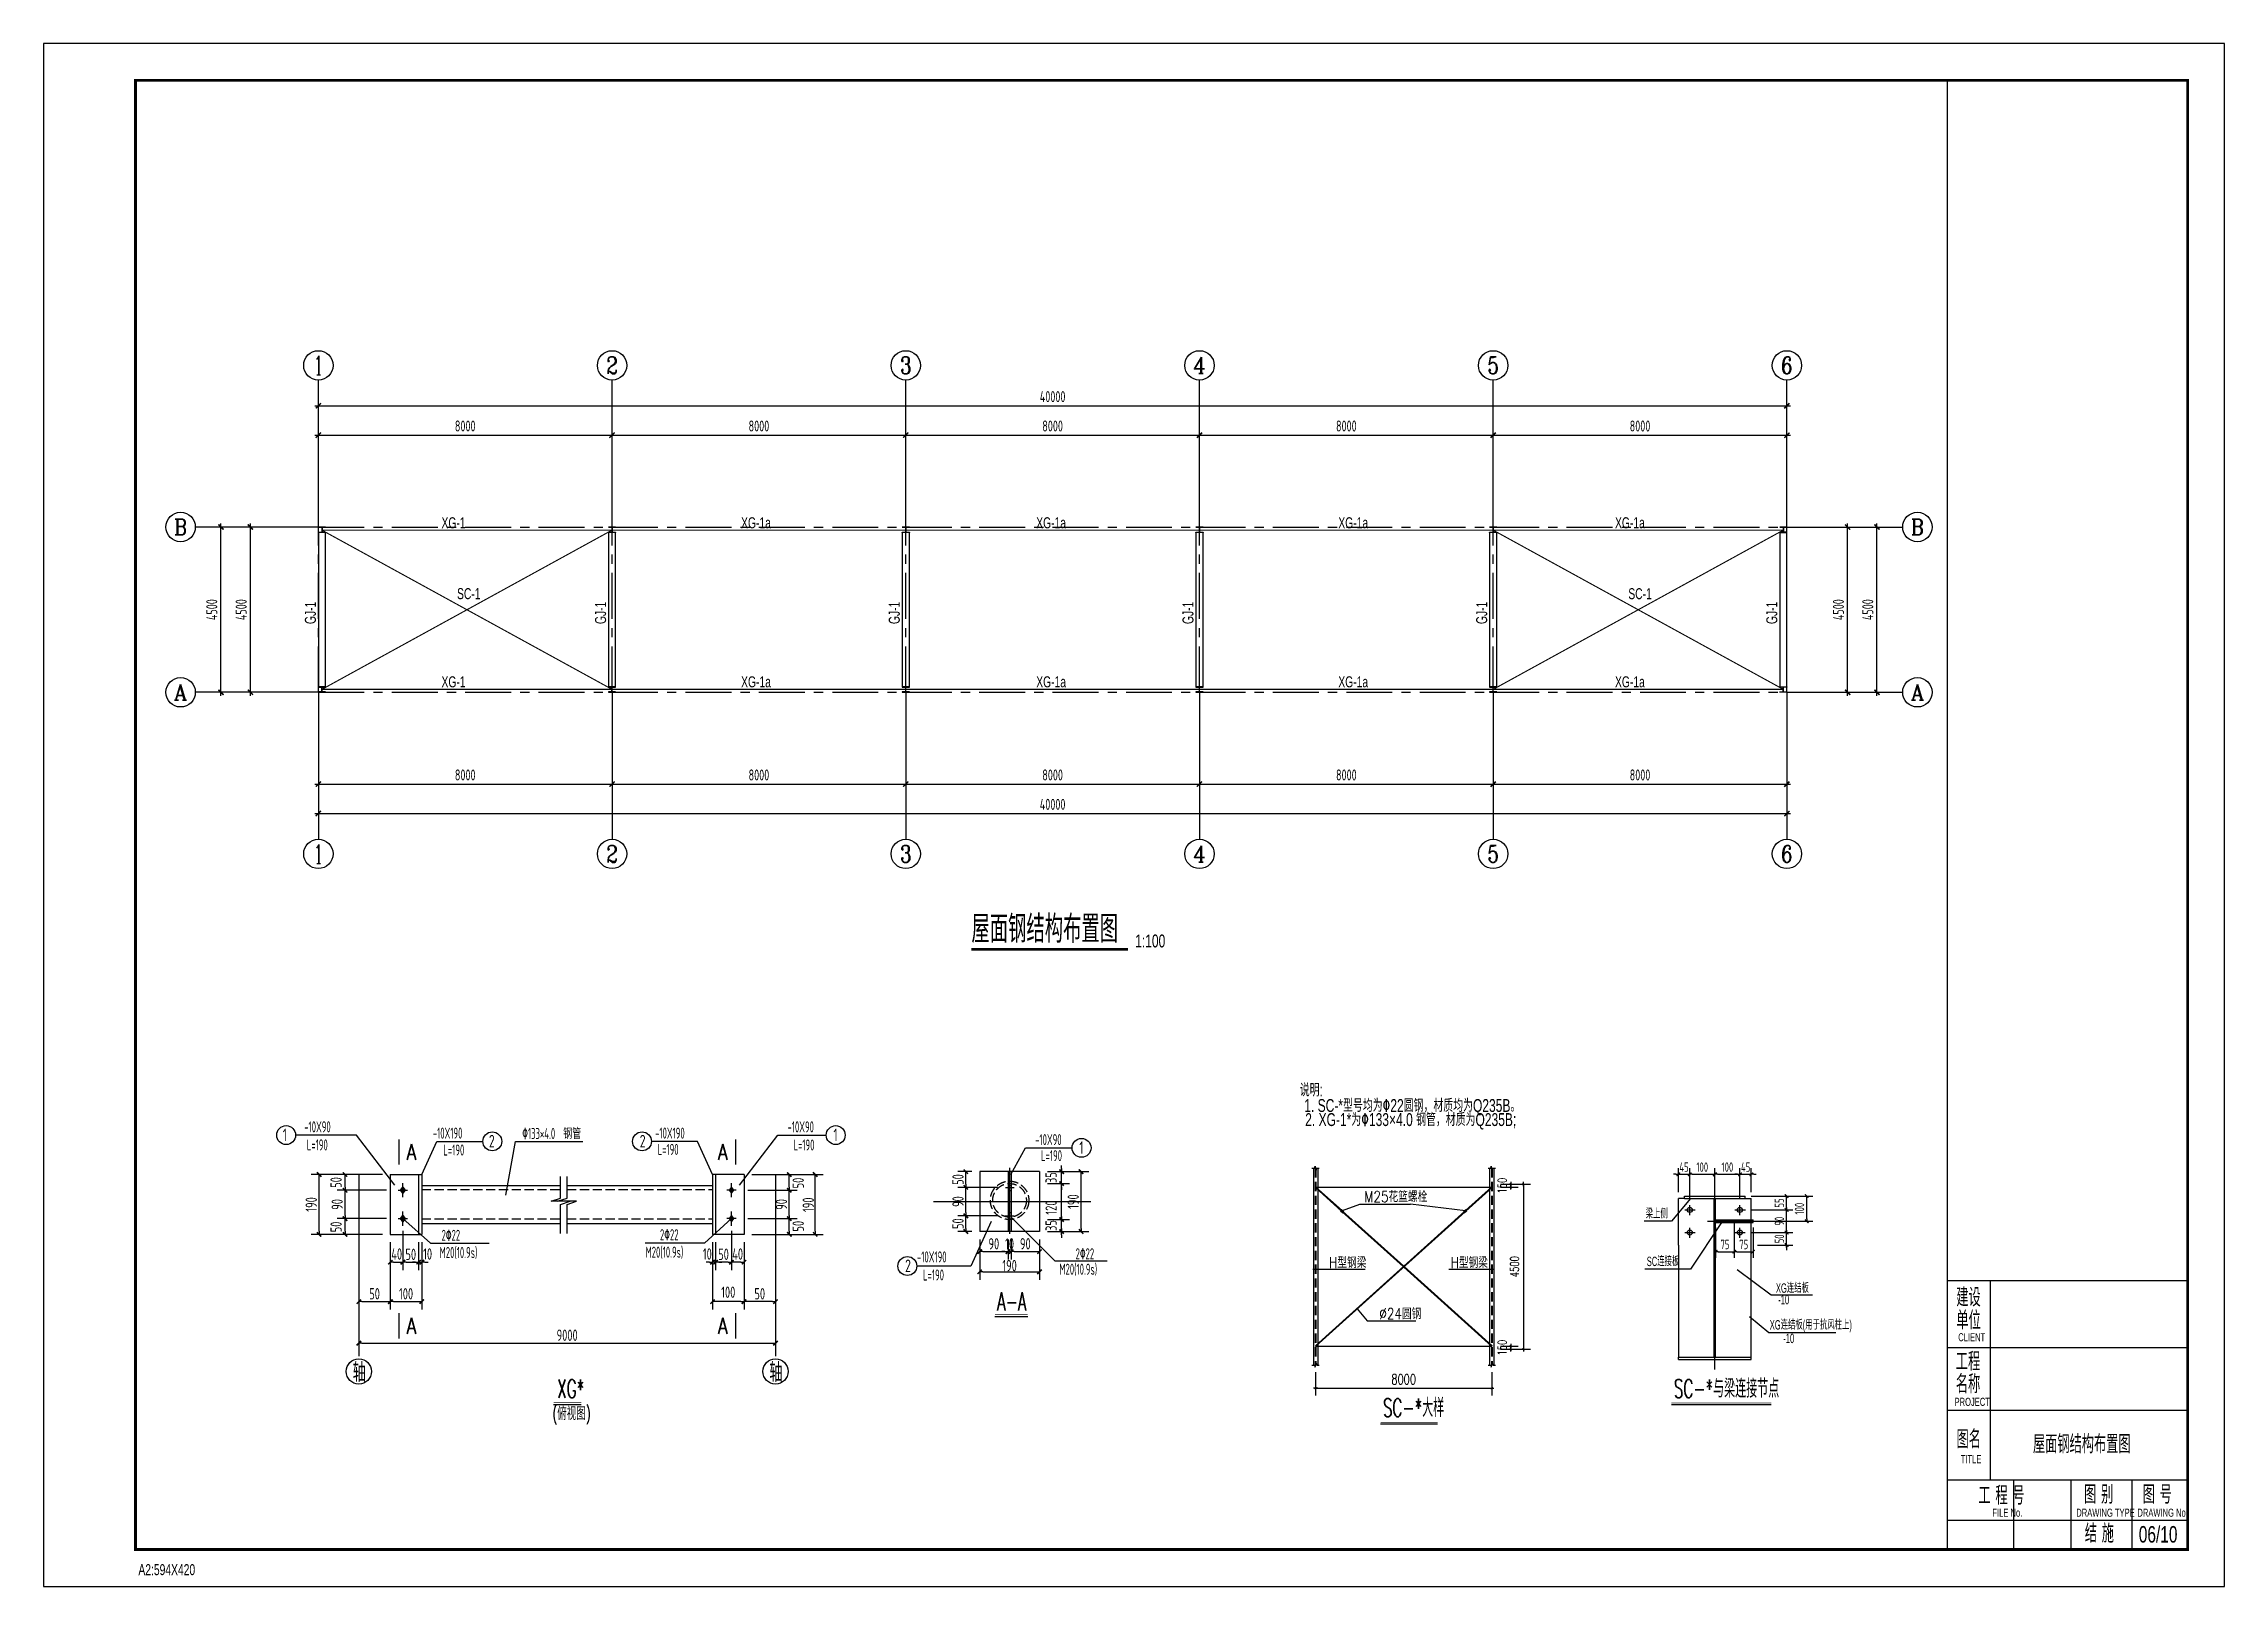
# Model space of a CAD drawing. Extents: x -544850 to 241437, y -10347 to 32059.
# Drawn here: x -105571 to -46171, y -10347 to 31653 of the extents above; entities that cross this region are included whole.
import ezdxf
from ezdxf.enums import TextEntityAlignment as Align

# ---------------------------------------------------------------- set-up
doc = ezdxf.new("R2010")
doc.units = 0
doc.header["$LTSCALE"] = 1000
for name, pattern in [('ACAD_ISO04W100', [30.5, 24, -3, 0.5, -3]), ('CENTER', [2, 1.25, -0.25, 0.25, -0.25]), ('DASH', [0.35, 0.25, -0.1]), ('HIDDEN', [0.375, 0.25, -0.125])]:
    doc.linetypes.add(name, pattern=pattern)
doc.layers.get('0').update_dxf_attribs({"linetype": 'CONTINUOUS'})
doc.layers.get('Defpoints').update_dxf_attribs({"linetype": 'CONTINUOUS'})
for name, color, linetype in [('0-xg', 6, 'CONTINUOUS'), ('0-zhu', 2, 'CONTINUOUS'), ('00-tg', 4, 'CONTINUOUS'), ('ADIM', 3, 'CONTINUOUS'), ('AXIS', 253, 'CENTER'), ('AXIS_DIM', 3, 'CONTINUOUS'), ('DIM', 3, 'CONTINUOUS'), ('DIM_SYMB', 3, 'CONTINUOUS'), ('HIDDEN', 7, 'HIDDEN'), ('OTHER', 7, 'CONTINUOUS'), ('PUB_TEXT', 7, 'CONTINUOUS'), ('TEXT', 7, 'CONTINUOUS'), ('THICK', 6, 'CONTINUOUS'), ('THIN', 7, 'CONTINUOUS'), ('图框(修改)', 2, 'CONTINUOUS'), ('图框(锁住)', 7, 'CONTINUOUS'), ('支撑', 2, 'CONTINUOUS'), ('梁__虚线', 4, 'DASH')]:
    doc.layers.add(name, color=color, linetype=linetype)
doc.layers.add('出图隐藏', color=7, linetype='CONTINUOUS', plot=False)
doc.styles.add('_HZTXT', font='txt.shx', dxfattribs={"width": 0.8, "bigfont": 'HZTXT.shx'})
doc.styles.add('_TCH_AXIS', font='COMPLEX', dxfattribs={"bigfont": 'GBCBIG'})
doc.styles.add('DIM_FONT', font='SIMPLEX', dxfattribs={"width": 0.7, "bigfont": 'GBCBIG'})
doc.styles.add('STYLE1', font='txt.shx', dxfattribs={"width": 0.8, "bigfont": 'hztxt.shx'})
doc.styles.add('TSSD_Dimension', font='tssdeng.shx', dxfattribs={"width": 0.7, "bigfont": 'hztxt.shx'})
doc.styles.add('TSSD_NORM', font='tssdeng.shx', dxfattribs={"bigfont": 'hztxt.shx'})
doc.styles.add('TSSD_Rein', font='天和字符.shx', dxfattribs={"width": 0.7, "bigfont": '天和汉字.shx'})
doc.styles.add('天和', font='天和字符.shx', dxfattribs={"width": 0.7, "bigfont": '天和汉字.shx'})
doc.styles.add('天和黑体', font='天和字符.shx', dxfattribs={"width": 0.7, "bigfont": '天和黑体.shx'})
doc.dimstyles.new('TSSD_100_100', dxfattribs={"dimtxt": 300, "dimasz": 100, "dimexe": 100, "dimexo": 250, "dimgap": 100, "dimtad": 1, "dimdec": 0, "dimzin": 0, "dimdsep": 46, "dimtxsty": 'TSSD_Dimension', "dimblk": 'ARCHTICK', "dimblk1": 'ARCHTICK', "dimblk2": 'ARCHTICK', "dimcen": 0, "dimdle": 100, "dimclrt": 7, "dimadec": 0, "dimazin": 0, "dimtfac": 1, "dimtdec": 0, "dimtix": 1, "dimtmove": 2, "dimatfit": 3, "dimldrblk": 'ARCHTICK', "dimfxl": 0, "dimtolj": 1, "dimtzin": 0, "dimarcsym": 0})
doc.dimstyles.new('TSSD_10_100', dxfattribs={"dimtxt": 300, "dimasz": 100, "dimexe": 250, "dimexo": 250, "dimgap": 100, "dimtad": 1, "dimdec": 0, "dimlfac": 0.1, "dimzin": 0, "dimdsep": 46, "dimtxsty": 'TSSD_Dimension', "dimblk": '_TSDBK', "dimcen": 0, "dimclrt": 7, "dimadec": 0, "dimazin": 0, "dimtfac": 1, "dimtdec": 0, "dimtix": 1, "dimtmove": 2, "dimatfit": 3, "dimldrblk": '_TSDBK', "dimfxl": 0, "dimtolj": 1, "dimtzin": 0, "dimarcsym": 0})

msp = doc.modelspace()

# ---------------------------------------------------------------- texts
at = {"style": 'STYLE1', "width": 0.6}
for s, height, p in [('A-A', 501.17, (-79600.5, -2840.1)), ('XG*', 501.17, (-91580.3, -5218.2)), ('SC-*与梁连接节点', 500, (-61164.5, -5211.5)), ('SC-*大样', 500, (-69089.4, -5732.9)), ('(俯视图)', 359.44, (-91711.6, -5821.2))]:
    msp.add_text(s, height=height, dxfattribs=at).set_placement(p)
at = {"layer": 'AXIS', "color": 7, "char_height": 238.1, "attachment_point": 5, "rotation": 90, "style": 'DIM_FONT'}
for s, insert in [('\\A1;150', (-65846.2, 561.5)), ('4500', (-65503.9, -1643.5)), ('\\A1;150', (-65846.2, -3848.5))]:
    msp.add_mtext(s, dxfattribs=dict(at, insert=insert))
at = {"layer": 'AXIS_DIM', "style": '_TCH_AXIS'}
for s, height, p, p2 in [('1', 514.7, (-98198, 22636.1), (-97977.4, 22636.1)), ('2', 465.9, (-90243, 22660.5), (-89932.4, 22660.5)), ('3', 465.9, (-82243, 22660.5), (-81932.4, 22660.5)), ('4', 445.4, (-74257.4, 22670.7), (-73918, 22670.7)), ('5', 465.9, (-66243, 22660.5), (-65932.4, 22660.5)), ('6', 465.9, (-58243, 22660.5), (-57932.4, 22660.5)), ('B', 435.3, (-102015.8, 18275.8), (-101663.4, 18275.8)), ('B', 435.3, (-54709.7, 18275.8), (-54357.4, 18275.8)), ('A', 425.2, (-102021.8, 13780.8), (-101657.4, 13780.8)), ('A', 425.2, (-54715.8, 13780.8), (-54351.3, 13780.8)), ('1', 514.7, (-98198, 9336.1), (-97977.4, 9336.1)), ('2', 465.9, (-90243, 9360.5), (-89932.4, 9360.5)), ('3', 465.9, (-82243, 9360.5), (-81932.4, 9360.5)), ('4', 445.4, (-74257.4, 9370.7), (-73918, 9370.7)), ('5', 465.9, (-66243, 9360.5), (-65932.4, 9360.5)), ('6', 465.9, (-58243, 9360.5), (-57932.4, 9360.5))]:
    msp.add_text(s, height=height, dxfattribs=at).set_placement(p, p2, align=Align.FIT)
at = {"layer": 'DIM', "color": 7, "char_height": 307.95, "attachment_point": 5, "rotation": 90, "style": 'TSSD_Dimension'}
for s, insert in [('\\A1;50', (-97605.3, 648.6)), ('\\A1;50', (-85016.9, 633.4)), ('\\A1;50', (-80665.3, 729)), ('\\A1;35', (-78129, 780.2)), ('\\A1;190', (-98281, 50.5)), ('\\A1;90', (-97575.3, 50.5)), ('\\A1;90', (-85475.7, 50.5)), ('\\A1;190', (-84742.7, 42.2)), ('\\A1;90', (-80665.3, 128.1)), ('\\A1;120', (-78129, -34.6)), ('\\A1;190', (-77527.5, 128)), ('\\A1;50', (-97605.3, -562.4)), ('\\A1;50', (-85016.9, -542.2)), ('\\A1;50', (-80665.3, -472.8)), ('\\A1;35', (-78129, -523.8))]:
    msp.add_mtext(s, dxfattribs=dict(at, insert=insert))
at = {"layer": 'DIM', "color": 7, "char_height": 307.95, "attachment_point": 5, "style": 'TSSD_Dimension'}
for s, insert in [('\\A1;40', (-95954.5, -1298.2)), ('\\A1;50', (-95570.5, -1307.5)), ('\\A1;10', (-95112, -1298.2)), ('\\A1;10', (-87493, -1298.2)), ('\\A1;50', (-87051.7, -1307.5)), ('\\A1;40', (-86667.7, -1298.2)), ('\\A1;90', (-79689.1, -1020.6)), ('\\A1;10', (-79260.3, -1020.6)), ('\\A1;90', (-78831.4, -1020.6)), ('\\A1;190', (-79260.3, -1615.9)), ('\\A1;50', (-96556.8, -2381.2)), ('\\A1;100', (-95699.1, -2381.2)), ('\\A1;100', (-86923.1, -2339)), ('\\A1;50', (-86065.4, -2381.2)), ('\\A1;9000', (-91311.1, -3509.8))]:
    msp.add_mtext(s, dxfattribs=dict(at, insert=insert))
at = {"layer": 'DIM', "insert": (-68525.4, -4711.7), "char_height": 278.69, "attachment_point": 5, "style": 'DIM_FONT'}
msp.add_mtext('8000', dxfattribs=at)
at = {"layer": 'PUB_TEXT'}
for s, height, style, width, p in [('屋面钢结构布置图', 750.42, '天和', 0.7, (-80298.4, 7173.1, -525.1)), ('1:100', 350.19, '天和', 0.7, (-75839.4, 7048.3, -487.5)), ('M25花篮螺栓', 300, '_HZTXT', 0.8, (-69595.8, 113.9)), ('H型钢梁', 300, '_HZTXT', 0.8, (-70558.1, -1681.9)), ('H型钢梁', 300, '_HZTXT', 0.8, (-67248.4, -1681.9)), ('%%C24圆钢', 300, '_HZTXT', 0.8, (-69189.4, -3073.6)), ('屋面钢结构布置图', 500, '天和', 0.7, (-51385.6, -6725.4))]:
    msp.add_text(s, height=height, dxfattribs=dict(at, style=style, width=width)).set_placement(p)
at = {"layer": 'TEXT'}
for s, height, style, width, p in [('XG-1', 300, '天和', 0.7, (-94733.7, 18458.1)), ('XG-1a', 300, '天和', 0.7, (-86573, 18458.1)), ('XG-1a', 300, '天和', 0.7, (-78534, 18458.1)), ('XG-1a', 300, '天和', 0.7, (-70306, 18458.1)), ('XG-1a', 300, '天和', 0.7, (-62769.5, 18458.1)), ('SC-1', 300, '天和', 0.7, (-94310.3, 16528.6)), ('SC-1', 300, '天和', 0.7, (-62407.3, 16527.6)), ('XG-1', 300, '天和', 0.7, (-94733.7, 14128.3)), ('XG-1a', 300, '天和', 0.7, (-86573, 14128.3)), ('XG-1a', 300, '天和', 0.7, (-78534, 14128.3)), ('XG-1a', 300, '天和', 0.7, (-70306, 14128.3)), ('XG-1a', 300, '天和', 0.7, (-62769.5, 14128.3)), ('说明:', 350, 'TSSD_Rein', 0.7, (-71355.7, 2991.7, -411.1)), (' 1. SC-*型号均为%%13022圆钢，材质均为Q235B。', 350, 'TSSD_Rein', 0.7, (-71324.2, 2569.4, -411.1)), ('1', 343.1, 'TSSD_NORM', 0.7, (-99056.5, 1772.5)), ('-10X90', 300.19, 'TSSD_NORM', 0.6, (-98471.6, 2012.4)), ('L=190', 300.19, 'TSSD_NORM', 0.6, (-98402.1, 1522)), ('-10X190', 300.19, 'TSSD_NORM', 0.6, (-94969.9, 1842.1)), ('2', 343.1, 'TSSD_NORM', 0.7, (-93441.4, 1602.2)), ('%%130133×4.0  钢管', 300.191, 'TSSD_NORM', 0.6, (-92533.7, 1831.7)), ('2', 343.1, 'TSSD_NORM', 0.7, (-89332.7, 1602.2)), ('-10X190', 300.19, 'TSSD_NORM', 0.6, (-88915.2, 1842.1)), ('-10X90', 300.19, 'TSSD_NORM', 0.6, (-85309.1, 2012.4)), ('L=190', 300.19, 'TSSD_NORM', 0.6, (-85145.5, 1519.6)), ('1', 343.1, 'TSSD_NORM', 0.7, (-84057.4, 1772.5)), ('-10X90', 300.19, 'TSSD_NORM', 0.6, (-78563.2, 1665.2)), ('L=190', 300.19, 'TSSD_NORM', 0.6, (-94683.1, 1382.2)), ('L=190', 300.19, 'TSSD_NORM', 0.6, (-88846, 1398.4)), ('L=190', 300.19, 'TSSD_NORM', 0.6, (-78402.8, 1228.8)), ('1', 343.1, 'TSSD_NORM', 0.7, (-77360, 1425.3)), ('M20(10.9s)', 300.19, 'TSSD_NORM', 0.6, (-94785.8, -1408.3)), ('2%%13022', 300.19, 'TSSD_NORM', 0.6, (-94732.3, -939.8)), ('M20(10.9s)', 300.19, 'TSSD_NORM', 0.6, (-89175.8, -1398.7)), ('2%%13022', 300.19, 'TSSD_NORM', 0.6, (-88782.4, -924.5)), ('2%%13022', 300.19, 'TSSD_NORM', 0.6, (-77461.5, -1442.6)), ('2', 343.1, 'TSSD_NORM', 0.7, (-82105.5, -1791.8)), ('-10X190', 300.19, 'TSSD_NORM', 0.6, (-81783.1, -1528.1)), ('L=190', 300.19, 'TSSD_NORM', 0.6, (-81617, -2020.3)), ('M20(10.9s)', 300.19, 'TSSD_NORM', 0.6, (-77904.3, -1863))]:
    msp.add_text(s, height=height, dxfattribs=dict(at, style=style, width=width)).set_placement(p)
at = {"layer": 'TEXT', "style": '天和', "width": 0.7}
for p in [(-98154.2, 15850.7), (-90251.2, 15850.7), (-82251.2, 15850.7), (-74251.2, 15850.7), (-66251.2, 15850.7), (-58348.2, 15850.7)]:
    msp.add_text('GJ-1', height=300, rotation=90, dxfattribs=at).set_placement(p)
at = {"layer": 'TEXT', "style": 'TSSD_Rein', "width": 0.7}
msp.add_text('2. XG-1*为%%130133×4.0 钢管，材质为Q235B;', height=350, dxfattribs=at).set_placement((-71207.8, 2080.3, -411.1), align=Align.BOTTOM_LEFT)
at = {"layer": 'TEXT', "style": 'TSSD_NORM', "width": 0.7}
for p in [(-96972.4, -4495), (-85623.3, -4495)]:
    msp.add_attdef('轴', text='', height=514.6, dxfattribs=at).set_placement(p, align=Align.MIDDLE)
at = {"layer": '图框(修改)', "linetype": 'Continuous', "style": '天和', "width": 0.7}
msp.add_text('06/10', height=450, dxfattribs=at).set_placement((-48503.4, -9155.6))
at = {"layer": '支撑', "style": 'DIM_FONT', "width": 0.8}
for p in [(-95553.9, 1478.4), (-87068.2, 1478.4), (-95553.9, -3255.4), (-87068.2, -3255.4)]:
    msp.add_text('A', height=428.8, dxfattribs=at).set_placement(p, align=Align.MIDDLE)

# ---------------------------------------------------------------- blocks, each defined once
blk = doc.blocks.new('_ArchTick')
at = {"color": 0, "linetype": 'ByBlock', "const_width": 0.4}
blk.add_lwpolyline([(-0.71, -0.71), (0.71, 0.71)], dxfattribs=at)
blk = doc.blocks.new('*D54')
at = {"layer": 'AXIS_DIM', "color": 0, "lineweight": -2, "transparency": 16777216}
for p, q in [((-57838, 18493), (-55534, 18493)), ((-55634, 13893), (-55634, 18593)), ((-57838, 13993), (-55534, 13993))]:
    blk.add_line(p, q, dxfattribs=at)
at = {"layer": 'Defpoints', "color": 0, "transparency": 16777216}
for p in [(-58088, 18493), (-55634, 18493), (-58088, 13993)]:
    blk.add_point(p, dxfattribs=at)
at = {"layer": 'AXIS_DIM', "color": 0, "lineweight": -2, "transparency": 16777216, "xscale": 100, "yscale": 100, "zscale": 100}
for p, rotation in [((-55634, 18493), 90), ((-55634, 13993), 270)]:
    blk.add_blockref('_ArchTick', p, dxfattribs=dict(at, rotation=rotation))
at = {"layer": 'AXIS_DIM', "color": 7, "transparency": 16777216, "insert": (-55884, 16243), "char_height": 300, "attachment_point": 5, "rotation": 90, "style": 'TSSD_Dimension'}
blk.add_mtext('\\A1;4500', dxfattribs=at)
blk = doc.blocks.new('*D55')
at = {"layer": 'AXIS_DIM', "color": 0, "lineweight": -2, "transparency": 16777216}
for p, q in [((-57838, 18493), (-56334, 18493)), ((-56434, 13893), (-56434, 18593)), ((-57838, 13993), (-56334, 13993))]:
    blk.add_line(p, q, dxfattribs=at)
at = {"layer": 'Defpoints', "color": 0, "transparency": 16777216}
for p in [(-58088, 18493), (-56434, 18493), (-58088, 13993)]:
    blk.add_point(p, dxfattribs=at)
at = {"layer": 'AXIS_DIM', "color": 0, "lineweight": -2, "transparency": 16777216, "xscale": 100, "yscale": 100, "zscale": 100}
for p, rotation in [((-56434, 18493), 90), ((-56434, 13993), 270)]:
    blk.add_blockref('_ArchTick', p, dxfattribs=dict(at, rotation=rotation))
at = {"layer": 'AXIS_DIM', "color": 7, "transparency": 16777216, "insert": (-56684, 16243), "char_height": 300, "attachment_point": 5, "rotation": 90, "style": 'TSSD_Dimension'}
blk.add_mtext('\\A1;4500', dxfattribs=at)
blk = doc.blocks.new('*D40')
at = {"layer": 'AXIS_DIM', "color": 0, "lineweight": -2, "transparency": 16777216}
for p, q in [((-98188, 21793), (-57988, 21793)), ((-98088, 18743), (-98088, 21893)), ((-58088, 18743), (-58088, 21893))]:
    blk.add_line(p, q, dxfattribs=at)
at = {"layer": 'Defpoints', "color": 0, "transparency": 16777216}
for p in [(-58088, 21793), (-98088, 18493), (-58088, 18493)]:
    blk.add_point(p, dxfattribs=at)
at = {"layer": 'AXIS_DIM', "color": 0, "lineweight": -2, "transparency": 16777216, "xscale": 100, "yscale": 100, "zscale": 100, "rotation": 180}
blk.add_blockref('_ArchTick', (-98088, 21793), dxfattribs=at)
at = {"layer": 'AXIS_DIM', "color": 0, "lineweight": -2, "transparency": 16777216, "xscale": 100, "yscale": 100, "zscale": 100}
blk.add_blockref('_ArchTick', (-58088, 21793), dxfattribs=at)
at = {"layer": 'AXIS_DIM', "color": 7, "transparency": 16777216, "insert": (-78088, 22043), "char_height": 300, "attachment_point": 5, "style": 'TSSD_Dimension'}
blk.add_mtext('\\A1;40000', dxfattribs=at)
blk = doc.blocks.new('*D41')
at = {"layer": 'AXIS_DIM', "color": 0, "lineweight": -2, "transparency": 16777216}
for p, q in [((-98188, 20993), (-89988, 20993)), ((-98088, 18743), (-98088, 21093)), ((-90088, 18743), (-90088, 21093))]:
    blk.add_line(p, q, dxfattribs=at)
at = {"layer": 'Defpoints', "color": 0, "transparency": 16777216}
for p in [(-90088, 20993), (-98088, 18493), (-90088, 18493)]:
    blk.add_point(p, dxfattribs=at)
at = {"layer": 'AXIS_DIM', "color": 0, "lineweight": -2, "transparency": 16777216, "xscale": 100, "yscale": 100, "zscale": 100, "rotation": 180}
blk.add_blockref('_ArchTick', (-98088, 20993), dxfattribs=at)
at = {"layer": 'AXIS_DIM', "color": 0, "lineweight": -2, "transparency": 16777216, "xscale": 100, "yscale": 100, "zscale": 100}
blk.add_blockref('_ArchTick', (-90088, 20993), dxfattribs=at)
at = {"layer": 'AXIS_DIM', "color": 7, "transparency": 16777216, "insert": (-94088, 21243), "char_height": 300, "attachment_point": 5, "style": 'TSSD_Dimension'}
blk.add_mtext('\\A1;8000', dxfattribs=at)
blk = doc.blocks.new('*D42')
at = {"layer": 'AXIS_DIM', "color": 0, "lineweight": -2, "transparency": 16777216}
for p, q in [((-90188, 20993), (-81988, 20993)), ((-90088, 18743), (-90088, 21093)), ((-82088, 18743), (-82088, 21093))]:
    blk.add_line(p, q, dxfattribs=at)
at = {"layer": 'Defpoints', "color": 0, "transparency": 16777216}
for p in [(-82088, 20993), (-90088, 18493), (-82088, 18493)]:
    blk.add_point(p, dxfattribs=at)
at = {"layer": 'AXIS_DIM', "color": 0, "lineweight": -2, "transparency": 16777216, "xscale": 100, "yscale": 100, "zscale": 100, "rotation": 180}
blk.add_blockref('_ArchTick', (-90088, 20993), dxfattribs=at)
at = {"layer": 'AXIS_DIM', "color": 0, "lineweight": -2, "transparency": 16777216, "xscale": 100, "yscale": 100, "zscale": 100}
blk.add_blockref('_ArchTick', (-82088, 20993), dxfattribs=at)
at = {"layer": 'AXIS_DIM', "color": 7, "transparency": 16777216, "insert": (-86088, 21243), "char_height": 300, "attachment_point": 5, "style": 'TSSD_Dimension'}
blk.add_mtext('\\A1;8000', dxfattribs=at)
blk = doc.blocks.new('*D43')
at = {"layer": 'AXIS_DIM', "color": 0, "lineweight": -2, "transparency": 16777216}
for p, q in [((-82188, 20993), (-73988, 20993)), ((-82088, 18743), (-82088, 21093)), ((-74088, 18743), (-74088, 21093))]:
    blk.add_line(p, q, dxfattribs=at)
at = {"layer": 'Defpoints', "color": 0, "transparency": 16777216}
for p in [(-74088, 20993), (-82088, 18493), (-74088, 18493)]:
    blk.add_point(p, dxfattribs=at)
at = {"layer": 'AXIS_DIM', "color": 0, "lineweight": -2, "transparency": 16777216, "xscale": 100, "yscale": 100, "zscale": 100, "rotation": 180}
blk.add_blockref('_ArchTick', (-82088, 20993), dxfattribs=at)
at = {"layer": 'AXIS_DIM', "color": 0, "lineweight": -2, "transparency": 16777216, "xscale": 100, "yscale": 100, "zscale": 100}
blk.add_blockref('_ArchTick', (-74088, 20993), dxfattribs=at)
at = {"layer": 'AXIS_DIM', "color": 7, "transparency": 16777216, "insert": (-78088, 21243), "char_height": 300, "attachment_point": 5, "style": 'TSSD_Dimension'}
blk.add_mtext('\\A1;8000', dxfattribs=at)
blk = doc.blocks.new('*D44')
at = {"layer": 'AXIS_DIM', "color": 0, "lineweight": -2, "transparency": 16777216}
for p, q in [((-74188, 20993), (-65988, 20993)), ((-74088, 18743), (-74088, 21093)), ((-66088, 18743), (-66088, 21093))]:
    blk.add_line(p, q, dxfattribs=at)
at = {"layer": 'Defpoints', "color": 0, "transparency": 16777216}
for p in [(-66088, 20993), (-74088, 18493), (-66088, 18493)]:
    blk.add_point(p, dxfattribs=at)
at = {"layer": 'AXIS_DIM', "color": 0, "lineweight": -2, "transparency": 16777216, "xscale": 100, "yscale": 100, "zscale": 100, "rotation": 180}
blk.add_blockref('_ArchTick', (-74088, 20993), dxfattribs=at)
at = {"layer": 'AXIS_DIM', "color": 0, "lineweight": -2, "transparency": 16777216, "xscale": 100, "yscale": 100, "zscale": 100}
blk.add_blockref('_ArchTick', (-66088, 20993), dxfattribs=at)
at = {"layer": 'AXIS_DIM', "color": 7, "transparency": 16777216, "insert": (-70088, 21243), "char_height": 300, "attachment_point": 5, "style": 'TSSD_Dimension'}
blk.add_mtext('\\A1;8000', dxfattribs=at)
blk = doc.blocks.new('*D45')
at = {"layer": 'AXIS_DIM', "color": 0, "lineweight": -2, "transparency": 16777216}
for p, q in [((-66188, 20993), (-57988, 20993)), ((-66088, 18743), (-66088, 21093)), ((-58088, 18743), (-58088, 21093))]:
    blk.add_line(p, q, dxfattribs=at)
at = {"layer": 'Defpoints', "color": 0, "transparency": 16777216}
for p in [(-58088, 20993), (-66088, 18493), (-58088, 18493)]:
    blk.add_point(p, dxfattribs=at)
at = {"layer": 'AXIS_DIM', "color": 0, "lineweight": -2, "transparency": 16777216, "xscale": 100, "yscale": 100, "zscale": 100, "rotation": 180}
blk.add_blockref('_ArchTick', (-66088, 20993), dxfattribs=at)
at = {"layer": 'AXIS_DIM', "color": 0, "lineweight": -2, "transparency": 16777216, "xscale": 100, "yscale": 100, "zscale": 100}
blk.add_blockref('_ArchTick', (-58088, 20993), dxfattribs=at)
at = {"layer": 'AXIS_DIM', "color": 7, "transparency": 16777216, "insert": (-62088, 21243), "char_height": 300, "attachment_point": 5, "style": 'TSSD_Dimension'}
blk.add_mtext('\\A1;8000', dxfattribs=at)
blk = doc.blocks.new('*D46')
at = {"layer": 'AXIS_DIM', "color": 0, "lineweight": -2, "transparency": 16777216}
for p, q in [((-98088, 13743), (-98088, 11393)), ((-90088, 13743), (-90088, 11393)), ((-98188, 11493), (-89988, 11493))]:
    blk.add_line(p, q, dxfattribs=at)
at = {"layer": 'Defpoints', "color": 0, "transparency": 16777216}
for p in [(-98088, 13993), (-90088, 13993), (-90088, 11493)]:
    blk.add_point(p, dxfattribs=at)
at = {"layer": 'AXIS_DIM', "color": 0, "lineweight": -2, "transparency": 16777216, "xscale": 100, "yscale": 100, "zscale": 100, "rotation": 180}
blk.add_blockref('_ArchTick', (-98088, 11493), dxfattribs=at)
at = {"layer": 'AXIS_DIM', "color": 0, "lineweight": -2, "transparency": 16777216, "xscale": 100, "yscale": 100, "zscale": 100}
blk.add_blockref('_ArchTick', (-90088, 11493), dxfattribs=at)
at = {"layer": 'AXIS_DIM', "color": 7, "transparency": 16777216, "insert": (-94088, 11743), "char_height": 300, "attachment_point": 5, "style": 'TSSD_Dimension'}
blk.add_mtext('\\A1;8000', dxfattribs=at)
blk = doc.blocks.new('*D47')
at = {"layer": 'AXIS_DIM', "color": 0, "lineweight": -2, "transparency": 16777216}
for p, q in [((-90088, 13743), (-90088, 11393)), ((-82088, 13743), (-82088, 11393)), ((-90188, 11493), (-81988, 11493))]:
    blk.add_line(p, q, dxfattribs=at)
at = {"layer": 'Defpoints', "color": 0, "transparency": 16777216}
for p in [(-90088, 13993), (-82088, 13993), (-82088, 11493)]:
    blk.add_point(p, dxfattribs=at)
at = {"layer": 'AXIS_DIM', "color": 0, "lineweight": -2, "transparency": 16777216, "xscale": 100, "yscale": 100, "zscale": 100, "rotation": 180}
blk.add_blockref('_ArchTick', (-90088, 11493), dxfattribs=at)
at = {"layer": 'AXIS_DIM', "color": 0, "lineweight": -2, "transparency": 16777216, "xscale": 100, "yscale": 100, "zscale": 100}
blk.add_blockref('_ArchTick', (-82088, 11493), dxfattribs=at)
at = {"layer": 'AXIS_DIM', "color": 7, "transparency": 16777216, "insert": (-86088, 11743), "char_height": 300, "attachment_point": 5, "style": 'TSSD_Dimension'}
blk.add_mtext('\\A1;8000', dxfattribs=at)
blk = doc.blocks.new('*D48')
at = {"layer": 'AXIS_DIM', "color": 0, "lineweight": -2, "transparency": 16777216}
for p, q in [((-82088, 13743), (-82088, 11393)), ((-74088, 13743), (-74088, 11393)), ((-82188, 11493), (-73988, 11493))]:
    blk.add_line(p, q, dxfattribs=at)
at = {"layer": 'Defpoints', "color": 0, "transparency": 16777216}
for p in [(-82088, 13993), (-74088, 13993), (-74088, 11493)]:
    blk.add_point(p, dxfattribs=at)
at = {"layer": 'AXIS_DIM', "color": 0, "lineweight": -2, "transparency": 16777216, "xscale": 100, "yscale": 100, "zscale": 100, "rotation": 180}
blk.add_blockref('_ArchTick', (-82088, 11493), dxfattribs=at)
at = {"layer": 'AXIS_DIM', "color": 0, "lineweight": -2, "transparency": 16777216, "xscale": 100, "yscale": 100, "zscale": 100}
blk.add_blockref('_ArchTick', (-74088, 11493), dxfattribs=at)
at = {"layer": 'AXIS_DIM', "color": 7, "transparency": 16777216, "insert": (-78088, 11743), "char_height": 300, "attachment_point": 5, "style": 'TSSD_Dimension'}
blk.add_mtext('\\A1;8000', dxfattribs=at)
blk = doc.blocks.new('*D49')
at = {"layer": 'AXIS_DIM', "color": 0, "lineweight": -2, "transparency": 16777216}
for p, q in [((-74088, 13743), (-74088, 11393)), ((-66088, 13743), (-66088, 11393)), ((-74188, 11493), (-65988, 11493))]:
    blk.add_line(p, q, dxfattribs=at)
at = {"layer": 'Defpoints', "color": 0, "transparency": 16777216}
for p in [(-74088, 13993), (-66088, 13993), (-66088, 11493)]:
    blk.add_point(p, dxfattribs=at)
at = {"layer": 'AXIS_DIM', "color": 0, "lineweight": -2, "transparency": 16777216, "xscale": 100, "yscale": 100, "zscale": 100, "rotation": 180}
blk.add_blockref('_ArchTick', (-74088, 11493), dxfattribs=at)
at = {"layer": 'AXIS_DIM', "color": 0, "lineweight": -2, "transparency": 16777216, "xscale": 100, "yscale": 100, "zscale": 100}
blk.add_blockref('_ArchTick', (-66088, 11493), dxfattribs=at)
at = {"layer": 'AXIS_DIM', "color": 7, "transparency": 16777216, "insert": (-70088, 11743), "char_height": 300, "attachment_point": 5, "style": 'TSSD_Dimension'}
blk.add_mtext('\\A1;8000', dxfattribs=at)
blk = doc.blocks.new('*D50')
at = {"layer": 'AXIS_DIM', "color": 0, "lineweight": -2, "transparency": 16777216}
for p, q in [((-66088, 13743), (-66088, 11393)), ((-58088, 13743), (-58088, 11393)), ((-66188, 11493), (-57988, 11493))]:
    blk.add_line(p, q, dxfattribs=at)
at = {"layer": 'Defpoints', "color": 0, "transparency": 16777216}
for p in [(-66088, 13993), (-58088, 13993), (-58088, 11493)]:
    blk.add_point(p, dxfattribs=at)
at = {"layer": 'AXIS_DIM', "color": 0, "lineweight": -2, "transparency": 16777216, "xscale": 100, "yscale": 100, "zscale": 100, "rotation": 180}
blk.add_blockref('_ArchTick', (-66088, 11493), dxfattribs=at)
at = {"layer": 'AXIS_DIM', "color": 0, "lineweight": -2, "transparency": 16777216, "xscale": 100, "yscale": 100, "zscale": 100}
blk.add_blockref('_ArchTick', (-58088, 11493), dxfattribs=at)
at = {"layer": 'AXIS_DIM', "color": 7, "transparency": 16777216, "insert": (-62088, 11743), "char_height": 300, "attachment_point": 5, "style": 'TSSD_Dimension'}
blk.add_mtext('\\A1;8000', dxfattribs=at)
blk = doc.blocks.new('*D51')
at = {"layer": 'AXIS_DIM', "color": 0, "lineweight": -2, "transparency": 16777216}
for p, q in [((-98088, 13743), (-98088, 10593)), ((-58088, 13743), (-58088, 10593)), ((-98188, 10693), (-57988, 10693))]:
    blk.add_line(p, q, dxfattribs=at)
at = {"layer": 'Defpoints', "color": 0, "transparency": 16777216}
for p in [(-98088, 13993), (-58088, 13993), (-58088, 10693)]:
    blk.add_point(p, dxfattribs=at)
at = {"layer": 'AXIS_DIM', "color": 0, "lineweight": -2, "transparency": 16777216, "xscale": 100, "yscale": 100, "zscale": 100, "rotation": 180}
blk.add_blockref('_ArchTick', (-98088, 10693), dxfattribs=at)
at = {"layer": 'AXIS_DIM', "color": 0, "lineweight": -2, "transparency": 16777216, "xscale": 100, "yscale": 100, "zscale": 100}
blk.add_blockref('_ArchTick', (-58088, 10693), dxfattribs=at)
at = {"layer": 'AXIS_DIM', "color": 7, "transparency": 16777216, "insert": (-78088, 10943), "char_height": 300, "attachment_point": 5, "style": 'TSSD_Dimension'}
blk.add_mtext('\\A1;40000', dxfattribs=at)
blk = doc.blocks.new('*D52')
at = {"layer": 'AXIS_DIM', "color": 0, "lineweight": -2, "transparency": 16777216}
for p, q in [((-98338, 18493), (-100040, 18493)), ((-99940, 13893), (-99940, 18593)), ((-98338, 13993), (-100040, 13993))]:
    blk.add_line(p, q, dxfattribs=at)
at = {"layer": 'Defpoints', "color": 0, "transparency": 16777216}
for p in [(-99940, 18493), (-98088, 18493), (-98088, 13993)]:
    blk.add_point(p, dxfattribs=at)
at = {"layer": 'AXIS_DIM', "color": 0, "lineweight": -2, "transparency": 16777216, "xscale": 100, "yscale": 100, "zscale": 100}
for p, rotation in [((-99940, 18493), 90), ((-99940, 13993), 270)]:
    blk.add_blockref('_ArchTick', p, dxfattribs=dict(at, rotation=rotation))
at = {"layer": 'AXIS_DIM', "color": 7, "transparency": 16777216, "insert": (-100190, 16243), "char_height": 300, "attachment_point": 5, "rotation": 90, "style": 'TSSD_Dimension'}
blk.add_mtext('\\A1;4500', dxfattribs=at)
blk = doc.blocks.new('*D53')
at = {"layer": 'AXIS_DIM', "color": 0, "lineweight": -2, "transparency": 16777216}
for p, q in [((-98338, 18493), (-100840, 18493)), ((-100740, 13893), (-100740, 18593)), ((-98338, 13993), (-100840, 13993))]:
    blk.add_line(p, q, dxfattribs=at)
at = {"layer": 'Defpoints', "color": 0, "transparency": 16777216}
for p in [(-100740, 18493), (-98088, 18493), (-98088, 13993)]:
    blk.add_point(p, dxfattribs=at)
at = {"layer": 'AXIS_DIM', "color": 0, "lineweight": -2, "transparency": 16777216, "xscale": 100, "yscale": 100, "zscale": 100}
for p, rotation in [((-100740, 18493), 90), ((-100740, 13993), 270)]:
    blk.add_blockref('_ArchTick', p, dxfattribs=dict(at, rotation=rotation))
at = {"layer": 'AXIS_DIM', "color": 7, "transparency": 16777216, "insert": (-100990, 16243), "char_height": 300, "attachment_point": 5, "rotation": 90, "style": 'TSSD_Dimension'}
blk.add_mtext('\\A1;4500', dxfattribs=at)
blk = doc.blocks.new('FDTERTER')
at = {"layer": '出图隐藏', "linetype": 'Continuous'}
blk.add_line((53642, 2888), (53642, 988), dxfattribs=at)
at = {"layer": '图框(锁住)', "color": 3, "linetype": 'Continuous'}
for p, q in [((59385, 41988), (-15, 41988)), ((-15, 41988), (-15, -12)), ((59385, -12), (59385, 41988)), ((53001, 8311), (53001, 2888)), ((51836, 6488), (58385, 6488)), ((51836, 4788), (58385, 4788)), ((55203, 2888), (55203, 988)), ((56864, 2888), (56864, 988)), ((51836, 1788), (58385, 1788)), ((51836, 988), (58385, 988)), ((-15, -12), (59385, -12))]:
    blk.add_line(p, q, dxfattribs=at)
at = {"layer": '图框(锁住)', "linetype": 'Continuous'}
for p, q in [((51836, 40988), (51836, 988)), ((51836, 8311), (58385, 8311)), ((51836, 2888), (58385, 2888))]:
    blk.add_line(p, q, dxfattribs=at)
at = {"layer": '图框(锁住)', "linetype": 'Continuous', "const_width": 80}
blk.add_lwpolyline([(58385, 39888), (58385, 40988), (2485, 40988), (2485, 988), (58385, 988)], close=True, dxfattribs=at)
at = {"layer": '图框(锁住)', "linetype": 'Continuous', "const_width": 35}
blk.add_lwpolyline([(51836, 988), (51836, 40988)], dxfattribs=at)
at = {"layer": '图框(修改)', "linetype": 'Continuous', "style": '天和', "width": 0.7}
blk.add_text('结 施', height=500, dxfattribs=at).set_placement((55582, 1179))
at = {"layer": '图框(锁住)', "color": 3, "linetype": 'Continuous', "width": 0.7}
for s, height, style, p in [('建设', 500, '天和', (52084, 7607)), ('单位', 500, '天和', (52084, 6980)), ('CLIENT', 220, '天和黑体', (52136, 6660)), ('工程', 500, '天和', (52070, 5859)), ('名称', 500, '天和', (52070, 5245)), ('PROJECT', 220, '天和黑体', (52036, 4901)), ('图名', 500, '天和', (52090, 3741)), ('TITLE', 220, '天和黑体', (52204, 3341)), ('工 程 号', 500, '天和', (52686, 2211)), ('图 别', 500, '天和', (55563, 2238)), ('图 号', 500, '天和', (57159, 2238)), ('FILE No.', 220, '天和黑体', (53068, 1883)), ('DRAWING TYPE', 220, '天和黑体', (55351, 1883)), ('DRAWING No.', 220, '天和黑体', (57016, 1883)), ('A2:594X420', 300, '天和', (2567, 292))]:
    blk.add_text(s, height=height, dxfattribs=dict(at, style=style)).set_placement(p)
blk = doc.blocks.new('_DIMX')
blk.add_line((-150, 0), (150, 0))
at = {"const_width": 50}
blk.add_lwpolyline([(-70, -70), (70, 70)], dxfattribs=at)
blk = doc.blocks.new('_TSDBK')
blk.add_line((-1, 0), (0, 0))
at = {"const_width": 0.5}
blk.add_lwpolyline([(-0.7, -0.7), (0.7, 0.7)], dxfattribs=at)
blk = doc.blocks.new('*D351')
at = {"layer": 'ADIM', "color": 0, "lineweight": -2, "transparency": 16777216}
for p, q in [((4315, 6776), (4315, 8006)), ((4765, 7042), (4765, 8006)), ((4215, 7756), (4115, 7756)), ((4315, 7756), (4765, 7756)), ((4865, 7756), (4965, 7756))]:
    blk.add_line(p, q, dxfattribs=at)
at = {"layer": 'Defpoints', "color": 0, "transparency": 16777216}
for p in [(4765, 7756), (4315, 6526), (4765, 6792)]:
    blk.add_point(p, dxfattribs=at)
at = {"layer": 'ADIM', "color": 0, "lineweight": -2, "transparency": 16777216, "xscale": 100, "yscale": 100, "zscale": 100}
blk.add_blockref('_TSDBK', (4315, 7756), dxfattribs=at)
at = {"layer": 'ADIM', "color": 0, "lineweight": -2, "transparency": 16777216, "xscale": 100, "yscale": 100, "zscale": 100, "rotation": 180}
blk.add_blockref('_TSDBK', (4765, 7756), dxfattribs=at)
at = {"layer": 'ADIM', "color": 7, "transparency": 16777216, "insert": (4540, 8043), "char_height": 375, "attachment_point": 5, "style": 'TSSD_Dimension'}
blk.add_mtext('\\A1;45', dxfattribs=at)
blk = doc.blocks.new('*D352')
at = {"layer": 'ADIM', "color": 0, "lineweight": -2, "transparency": 16777216}
for p, q in [((1865, 7042), (1865, 8006)), ((2315, 6776), (2315, 8006)), ((1765, 7756), (1665, 7756)), ((1865, 7756), (2315, 7756)), ((2415, 7756), (2515, 7756))]:
    blk.add_line(p, q, dxfattribs=at)
at = {"layer": 'Defpoints', "color": 0, "transparency": 16777216}
for p in [(2315, 7756), (1865, 6792), (2315, 6526)]:
    blk.add_point(p, dxfattribs=at)
at = {"layer": 'ADIM', "color": 0, "lineweight": -2, "transparency": 16777216, "xscale": 100, "yscale": 100, "zscale": 100}
blk.add_blockref('_TSDBK', (1865, 7756), dxfattribs=at)
at = {"layer": 'ADIM', "color": 0, "lineweight": -2, "transparency": 16777216, "xscale": 100, "yscale": 100, "zscale": 100, "rotation": 180}
blk.add_blockref('_TSDBK', (2315, 7756), dxfattribs=at)
at = {"layer": 'ADIM', "color": 7, "transparency": 16777216, "insert": (2090, 8043), "char_height": 375, "attachment_point": 5, "style": 'TSSD_Dimension'}
blk.add_mtext('\\A1;45', dxfattribs=at)
blk = doc.blocks.new('*D353')
at = {"layer": 'ADIM', "color": 0, "lineweight": -2, "transparency": 16777216}
for p, q in [((2315, 6776), (2315, 8006)), ((3315, 7371), (3315, 8006)), ((2415, 7756), (3215, 7756))]:
    blk.add_line(p, q, dxfattribs=at)
at = {"layer": 'Defpoints', "color": 0, "transparency": 16777216}
for p in [(3315, 7756), (3315, 7121), (2315, 6526)]:
    blk.add_point(p, dxfattribs=at)
at = {"layer": 'ADIM', "color": 0, "lineweight": -2, "transparency": 16777216, "xscale": 100, "yscale": 100, "zscale": 100, "rotation": 180}
blk.add_blockref('_TSDBK', (2315, 7756), dxfattribs=at)
at = {"layer": 'ADIM', "color": 0, "lineweight": -2, "transparency": 16777216, "xscale": 100, "yscale": 100, "zscale": 100}
blk.add_blockref('_TSDBK', (3315, 7756), dxfattribs=at)
at = {"layer": 'ADIM', "color": 7, "transparency": 16777216, "insert": (2815, 8043), "char_height": 375, "attachment_point": 5, "style": 'TSSD_Dimension'}
blk.add_mtext('\\A1;100', dxfattribs=at)
blk = doc.blocks.new('*D354')
at = {"layer": 'ADIM', "color": 0, "lineweight": -2, "transparency": 16777216}
for p, q in [((3315, 7371), (3315, 8006)), ((4315, 6776), (4315, 8006)), ((3415, 7756), (4215, 7756))]:
    blk.add_line(p, q, dxfattribs=at)
at = {"layer": 'Defpoints', "color": 0, "transparency": 16777216}
for p in [(3315, 7121), (4315, 7756), (4315, 6526)]:
    blk.add_point(p, dxfattribs=at)
at = {"layer": 'ADIM', "color": 0, "lineweight": -2, "transparency": 16777216, "xscale": 100, "yscale": 100, "zscale": 100, "rotation": 180}
blk.add_blockref('_TSDBK', (3315, 7756), dxfattribs=at)
at = {"layer": 'ADIM', "color": 0, "lineweight": -2, "transparency": 16777216, "xscale": 100, "yscale": 100, "zscale": 100}
blk.add_blockref('_TSDBK', (4315, 7756), dxfattribs=at)
at = {"layer": 'ADIM', "color": 7, "transparency": 16777216, "insert": (3815, 8043), "char_height": 375, "attachment_point": 5, "style": 'TSSD_Dimension'}
blk.add_mtext('\\A1;100', dxfattribs=at)
blk = doc.blocks.new('*D355')
at = {"layer": 'ADIM', "color": 0, "lineweight": -2, "transparency": 16777216}
for p, q in [((4090, 5642), (4090, 4430)), ((4835, 5642), (4835, 4430)), ((4190, 4680), (4735, 4680))]:
    blk.add_line(p, q, dxfattribs=at)
at = {"layer": 'Defpoints', "color": 0, "transparency": 16777216}
for p in [(4090, 5892), (4835, 5892), (4835, 4680)]:
    blk.add_point(p, dxfattribs=at)
at = {"layer": 'ADIM', "color": 0, "lineweight": -2, "transparency": 16777216, "xscale": 100, "yscale": 100, "zscale": 100, "rotation": 180}
blk.add_blockref('_TSDBK', (4090, 4680), dxfattribs=at)
at = {"layer": 'ADIM', "color": 0, "lineweight": -2, "transparency": 16777216, "xscale": 100, "yscale": 100, "zscale": 100}
blk.add_blockref('_TSDBK', (4835, 4680), dxfattribs=at)
at = {"layer": 'ADIM', "color": 7, "transparency": 16777216, "insert": (4463, 4967), "char_height": 375, "attachment_point": 5, "style": 'TSSD_Dimension'}
blk.add_mtext('\\A1;75', dxfattribs=at)
blk = doc.blocks.new('*D356')
at = {"layer": 'ADIM', "color": 0, "lineweight": -2, "transparency": 16777216}
for p, q in [((4769, 5442), (6420, 5442)), ((6170, 5542), (6170, 5642)), ((6170, 4942), (6170, 5442)), ((5015, 4942), (6420, 4942)), ((6170, 4842), (6170, 4742))]:
    blk.add_line(p, q, dxfattribs=at)
at = {"layer": 'Defpoints', "color": 0, "transparency": 16777216}
for p in [(4519, 5442), (6170, 5442), (4765, 4942)]:
    blk.add_point(p, dxfattribs=at)
at = {"layer": 'ADIM', "color": 0, "lineweight": -2, "transparency": 16777216, "xscale": 100, "yscale": 100, "zscale": 100}
for p, rotation in [((6170, 5442), 270), ((6170, 4942), 90)]:
    blk.add_blockref('_TSDBK', p, dxfattribs=dict(at, rotation=rotation))
at = {"layer": 'ADIM', "color": 7, "transparency": 16777216, "insert": (5882, 5192), "char_height": 375, "attachment_point": 5, "rotation": 90, "style": 'TSSD_Dimension'}
blk.add_mtext('\\A1;50', dxfattribs=at)
blk = doc.blocks.new('*D357')
at = {"layer": 'ADIM', "color": 0, "lineweight": -2, "transparency": 16777216}
for p, q in [((3345, 5642), (3345, 4430)), ((4090, 5956), (4090, 4430)), ((3445, 4680), (3990, 4680))]:
    blk.add_line(p, q, dxfattribs=at)
at = {"layer": 'Defpoints', "color": 0, "transparency": 16777216}
for p in [(4090, 6206), (3345, 5892), (4090, 4680)]:
    blk.add_point(p, dxfattribs=at)
at = {"layer": 'ADIM', "color": 0, "lineweight": -2, "transparency": 16777216, "xscale": 100, "yscale": 100, "zscale": 100, "rotation": 180}
blk.add_blockref('_TSDBK', (3345, 4680), dxfattribs=at)
at = {"layer": 'ADIM', "color": 0, "lineweight": -2, "transparency": 16777216, "xscale": 100, "yscale": 100, "zscale": 100}
blk.add_blockref('_TSDBK', (4090, 4680), dxfattribs=at)
at = {"layer": 'ADIM', "color": 7, "transparency": 16777216, "insert": (3718, 4967), "char_height": 375, "attachment_point": 5, "style": 'TSSD_Dimension'}
blk.add_mtext('\\A1;75', dxfattribs=at)
blk = doc.blocks.new('*D358')
at = {"layer": 'ADIM', "color": 0, "lineweight": -2, "transparency": 16777216}
for p, q in [((4779, 6342), (6420, 6342)), ((6170, 5542), (6170, 6242)), ((4769, 5442), (6420, 5442))]:
    blk.add_line(p, q, dxfattribs=at)
at = {"layer": 'Defpoints', "color": 0, "transparency": 16777216}
for p in [(4529, 6342), (6170, 6342), (4519, 5442)]:
    blk.add_point(p, dxfattribs=at)
at = {"layer": 'ADIM', "color": 0, "lineweight": -2, "transparency": 16777216, "xscale": 100, "yscale": 100, "zscale": 100}
for p, rotation in [((6170, 6342), 90), ((6170, 5442), 270)]:
    blk.add_blockref('_TSDBK', p, dxfattribs=dict(at, rotation=rotation))
at = {"layer": 'ADIM', "color": 7, "transparency": 16777216, "insert": (5882, 5892), "char_height": 375, "attachment_point": 5, "rotation": 90, "style": 'TSSD_Dimension'}
blk.add_mtext('\\A1;90', dxfattribs=at)
blk = doc.blocks.new('*D359')
at = {"layer": 'ADIM', "color": 0, "lineweight": -2, "transparency": 16777216}
for p, q in [((5015, 6892), (7219, 6892)), ((6969, 5992), (6969, 6792)), ((5015, 5892), (7219, 5892))]:
    blk.add_line(p, q, dxfattribs=at)
at = {"layer": 'Defpoints', "color": 0, "transparency": 16777216}
for p in [(4765, 6892), (6969, 6892), (4765, 5892)]:
    blk.add_point(p, dxfattribs=at)
at = {"layer": 'ADIM', "color": 0, "lineweight": -2, "transparency": 16777216, "xscale": 100, "yscale": 100, "zscale": 100}
for p, rotation in [((6969, 6892), 90), ((6969, 5892), 270)]:
    blk.add_blockref('_TSDBK', p, dxfattribs=dict(at, rotation=rotation))
at = {"layer": 'ADIM', "color": 7, "transparency": 16777216, "insert": (6682, 6392), "char_height": 375, "attachment_point": 5, "rotation": 90, "style": 'TSSD_Dimension'}
blk.add_mtext('\\A1;100', dxfattribs=at)
blk = doc.blocks.new('*D360')
at = {"layer": 'ADIM', "color": 0, "lineweight": -2, "transparency": 16777216}
for p, q in [((4765, 6892), (6420, 6892)), ((4779, 6342), (6420, 6342)), ((6170, 6442), (6170, 6792))]:
    blk.add_line(p, q, dxfattribs=at)
at = {"layer": 'Defpoints', "color": 0, "transparency": 16777216}
for p in [(4515, 6892), (4529, 6342), (6170, 6892)]:
    blk.add_point(p, dxfattribs=at)
at = {"layer": 'ADIM', "color": 0, "lineweight": -2, "transparency": 16777216, "xscale": 100, "yscale": 100, "zscale": 100}
for p, rotation in [((6170, 6892), 90), ((6170, 6342), 270)]:
    blk.add_blockref('_TSDBK', p, dxfattribs=dict(at, rotation=rotation))
at = {"layer": 'ADIM', "color": 7, "transparency": 16777216, "insert": (5882, 6617), "char_height": 375, "attachment_point": 5, "rotation": 90, "style": 'TSSD_Dimension'}
blk.add_mtext('\\A1;55', dxfattribs=at)
blk = doc.blocks.new('A$C59744BDE')
at = {"layer": 'ADIM', "linetype": 'ByBlock'}
for p, q in [((0.75, 1.95), (0, 0.97)), ((0, 0.97), (0.75, 0)), ((1.5, 0.97), (0.75, 1.95)), ((0.75, 0), (1.5, 0.97))]:
    blk.add_line(p, q, dxfattribs=at)
blk = doc.blocks.new('A$C1C3E72A8')
at = {"layer": 'ADIM'}
for p, q in [((3315.2, 0), (3315.2, 7784.5)), ((2345, 6791.5), (1591.8, 5895)), ((1591.8, 5895), (507.1, 5895)), ((3579.9, 5841.5), (2353.7, 3985.1)), ((3017.5, 5891.5), (5854.7, 5891.5)), ((2353.7, 3985.1), (534.9, 3985.1)), ((4205, 3979.1), (5556, 2960.2)), ((5556, 2960.2), (7193.5, 2960.2)), ((4700.2, 2102), (5462.3, 1462.3)), ((5462.3, 1462.3), (8126.9, 1462.3))]:
    blk.add_line(p, q, dxfattribs=at)
at = {"layer": 'HIDDEN'}
for q in [(4765.2, 4941.5), (4765.2, 491.5)]:
    blk.add_line((4765.2, 491.5), q, dxfattribs=at)
at = {"layer": 'THIN'}
for p, q in [((2115.2, 6791.5), (1865.2, 6791.5)), ((1865.2, 4941.5), (1865.2, 6791.5)), ((2115.2, 6791.5), (2115.2, 6891.5)), ((2115.2, 6891.5), (4515.2, 6891.5)), ((2115.2, 6791.5), (3285.2, 6791.5)), ((2117.3, 6341.5), (2529.2, 6341.5)), ((2315.2, 6127.4), (2315.2, 6525.7)), ((3285.2, 491.5), (3285.2, 6791.5)), ((3345.2, 6791.5), (4515.2, 6791.5)), ((3345.2, 491.5), (3345.2, 6791.5)), ((4117.3, 6341.5), (4529.2, 6341.5)), ((4315.2, 6127.4), (4315.2, 6525.7)), ((4515.2, 6791.5), (4515.2, 6891.5)), ((4515.2, 6791.5), (4765.2, 6791.5)), ((4765.2, 4941.5), (4765.2, 6791.5)), ((2117.3, 5441.5), (2529.2, 5441.5)), ((2315.2, 5227.4), (2315.2, 5625.7)), ((3345.2, 5941.5), (4835.2, 5941.5)), ((3345.2, 5841.5), (4835.2, 5841.5)), ((3990.2, 5841.5), (3990.2, 5941.5)), ((4117.3, 5441.5), (4519.2, 5441.5)), ((4190.2, 5841.5), (4190.2, 5941.5)), ((4315.2, 5227.4), (4315.2, 5625.7)), ((4835.2, 5841.5), (4835.2, 5941.5)), ((1865.2, 4941.5), (1865.2, 491.5)), ((4765.2, 491.5), (4765.2, 4941.5)), ((1865.2, 491.5), (3285.2, 491.5)), ((1865.2, 391.5), (1865.2, 491.5)), ((1865.2, 391.5), (4765.2, 391.5)), ((3345.2, 491.5), (4766.1, 491.5)), ((4765.2, 391.5), (4765.2, 491.5))]:
    blk.add_line(p, q, dxfattribs=at)
for centre in [(2315.2, 6341.5), (4315.2, 6341.5), (2315.2, 5441.5), (4315.2, 5441.5)]:
    blk.add_circle(centre, 100, dxfattribs=at)
at = {"style": 'TSSD_Rein', "width": 0.6}
for s, p in [('梁上侧', (567.7, 6002.9)), ('SC连接板', (607.9, 4108.9)), ('XG连结板', (5745.1, 3047.3)), ('-10', (5836.3, 2588.4)), ('XG连结板(用于抗风柱上)', (5499.8, 1586.1)), ('-10', (6038.4, 1048))]:
    blk.add_text(s, height=375, dxfattribs=at).set_placement(p)
at = {"layer": 'ADIM'}
for base, p1, p2, picture, middle in [((2315.2, 7755.8), (1865.2, 6791.5), (2315.2, 6525.7), '*D352', (2090.2, 8043.3)), ((3315.2, 7755.8), (2315.2, 6525.7), (3315.2, 7121.2), '*D353', (2815.2, 8043.3)), ((4315.2, 7755.8), (3315.2, 7121.2), (4315.2, 6525.7), '*D354', (3815.2, 8043.3)), ((4765.2, 7755.8), (4315.2, 6525.7), (4765.2, 6791.5), '*D351', (4540.2, 8043.3)), ((4090.2093932, 4679.988633), (3345.2093932, 5891.5038916), (4090.2093932, 6205.9109721), '*D357', (3717.7093932, 4967.488633)), ((4835.2093932, 4679.988633), (4090.2093932, 5891.5038916), (4835.2093932, 5891.5038916), '*D355', (4462.7093932, 4967.488633))]:
    dim = blk.add_linear_dim(base=base, p1=p1, p2=p2, dimstyle='TSSD_10_100', override={"dimtxt": 375}, dxfattribs=at)
    dim.commit()
    dim.dimension.update_dxf_attribs({"geometry": picture, "text_midpoint": middle})
for base, p1, p2, picture, middle in [((6169.7, 6891.5), (4529.2, 6341.5), (4515.2, 6891.5), '*D360', (5882.2, 6616.5)), ((6969.4, 6891.5), (4765.2, 5891.5), (4765.2, 6891.5), '*D359', (6681.9, 6391.5)), ((6169.7, 6341.5), (4519.2, 5441.5), (4529.2, 6341.5), '*D358', (5882.2, 5891.5)), ((6169.7, 5441.5), (4765.2, 4941.5), (4519.2, 5441.5), '*D356', (5882.2, 5191.5))]:
    dim = blk.add_linear_dim(base=base, p1=p1, p2=p2, angle=90, dimstyle='TSSD_10_100', override={"dimtxt": 375}, dxfattribs=at)
    dim.commit()
    dim.dimension.update_dxf_attribs({"geometry": picture, "text_midpoint": middle})

# ---------------------------------------------------------------- dimensions: what is measured, and where the dimension line sits
at = {"layer": 'AXIS_DIM'}
for p1, p2, distance, picture, middle in [((-98087.7, 18493.4), (-58087.7, 18493.4), 3300, '*D40', (-78087.7, 22043.4)), ((-98087.7, 18493.4), (-90087.7, 18493.4), 2500, '*D41', (-94087.7, 21243.4)), ((-90087.7, 18493.4), (-82087.7, 18493.4), 2500, '*D42', (-86087.7, 21243.4)), ((-82087.7, 18493.4), (-74087.7, 18493.4), 2500, '*D43', (-78087.7, 21243.4)), ((-74087.7, 18493.4), (-66087.7, 18493.4), 2500, '*D44', (-70087.7, 21243.4)), ((-66087.7, 18493.4), (-58087.7, 18493.4), 2500, '*D45', (-62087.7, 21243.4)), ((-98087.7, 13993.4), (-98087.7, 18493.4), 2651.9, '*D53', (-100989.6, 16243.4)), ((-98087.7, 13993.4), (-98087.7, 18493.4), 1851.9, '*D52', (-100189.6, 16243.4)), ((-58087.7, 13993.4), (-58087.7, 18493.4), -2454.2, '*D54', (-55883.5, 16243.4)), ((-58087.7, 13993.4), (-58087.7, 18493.4), -1654.2, '*D55', (-56683.5, 16243.4)), ((-98087.7, 13993.4), (-90087.7, 13993.4), -2500, '*D46', (-94087.7, 11743.4)), ((-98087.7, 13993.4), (-58087.7, 13993.4), -3300, '*D51', (-78087.7, 10943.4)), ((-90087.7, 13993.4), (-82087.7, 13993.4), -2500, '*D47', (-86087.7, 11743.4)), ((-82087.7, 13993.4), (-74087.7, 13993.4), -2500, '*D48', (-78087.7, 11743.4)), ((-74087.7, 13993.4), (-66087.7, 13993.4), -2500, '*D49', (-70087.7, 11743.4)), ((-66087.7, 13993.4), (-58087.7, 13993.4), -2500, '*D50', (-62087.7, 11743.4))]:
    dim = msp.add_aligned_dim(p1=p1, p2=p2, distance=distance, dimstyle='TSSD_100_100', dxfattribs=at)
    dim.commit()
    dim.dimension.update_dxf_attribs({"geometry": picture, "text_midpoint": middle})

# ---------------------------------------------------------------- hatches: boundary and pattern name
at = {"layer": 'PUB_TEXT'}
h = msp.add_hatch(color=256, dxfattribs=at)
h.paths.add_polyline_path([(-95784.9, 522.2), (-95784.9, 438.5), (-95720.6, 438.5)])
h.paths.add_polyline_path([(-95784.9, 522.2), (-95849.2, 438.5), (-95784.9, 438.5)])
h.paths.add_polyline_path([(-95720.6, 438.5), (-95784.9, 438.5), (-95784.9, 354.9)])
h.paths.add_polyline_path([(-95784.9, 438.5), (-95849.2, 438.5), (-95784.9, 354.9)])
h = msp.add_hatch(color=256, dxfattribs=at)
h.paths.add_polyline_path([(-86837.3, 522.2), (-86837.3, 438.5), (-86773, 438.5)])
h.paths.add_polyline_path([(-86773, 438.5), (-86837.3, 438.5), (-86837.3, 354.9)])
h.paths.add_polyline_path([(-86837.3, 438.5), (-86901.6, 438.5), (-86837.3, 354.9)])
h.paths.add_polyline_path([(-86837.3, 522.2), (-86901.6, 438.5), (-86837.3, 438.5)])
h = msp.add_hatch(color=256, dxfattribs=at)
h.paths.add_polyline_path([(-95784.9, -335.5), (-95784.9, -419.1), (-95746.9, -369.7)])
h.paths.add_polyline_path([(-95720.6, -335.5), (-95784.9, -335.5), (-95746.9, -369.7)])
h.paths.add_polyline_path([(-95784.9, -251.8), (-95784.9, -335.5), (-95720.6, -335.5)])
h.paths.add_polyline_path([(-95784.9, -251.8), (-95849.2, -335.5), (-95784.9, -335.5)])
h.paths.add_polyline_path([(-95784.9, -335.5), (-95849.2, -335.5), (-95784.9, -419.1)])
h = msp.add_hatch(color=256, dxfattribs=at)
h.paths.add_polyline_path([(-86837.3, -251.8), (-86837.3, -335.5), (-86773, -335.5)])
h.paths.add_polyline_path([(-86773, -335.5), (-86837.3, -335.5), (-86837.3, -419.1)])
h.paths.add_polyline_path([(-86837.3, -335.5), (-86874.9, -370.1), (-86837.3, -419.1)])
h.paths.add_polyline_path([(-86837.3, -335.5), (-86901.6, -335.5), (-86874.9, -370.1)])
h.paths.add_polyline_path([(-86837.3, -251.8), (-86901.6, -335.5), (-86837.3, -335.5)])

# ---------------------------------------------------------------- linework, layer by layer
for p, q in [((-70918.7, 523.9), (-70932.1, 509)), ((-66839.5, -126.2), (-68337.1, 55.6))]:
    msp.add_line(p, q)
for centre in [(-96985.7, -4496.2), (-85636.5, -4496.2)]:
    msp.add_circle(centre, 343.1)
at = {"layer": '0-xg'}
for p, q in [((-98087.7, 18343.4), (-98087.7, 14143.4)), ((-97893.7, 14143.4), (-97893.7, 18343.4)), ((-90184.7, 18343.4), (-90184.7, 14143.4)), ((-89990.7, 14143.4), (-89990.7, 18343.4)), ((-82184.7, 18343.4), (-82184.7, 14143.4)), ((-81990.7, 14143.4), (-81990.7, 18343.4)), ((-74184.7, 18343.4), (-74184.7, 14143.4)), ((-73990.7, 14143.4), (-73990.7, 18343.4)), ((-66184.7, 18343.4), (-66184.7, 14143.4)), ((-65990.7, 14143.4), (-65990.7, 18343.4)), ((-58281.7, 18343.4), (-58281.7, 14143.4)), ((-58087.7, 14143.4), (-58087.7, 18343.4))]:
    msp.add_line(p, q, dxfattribs=at)
at = {"layer": '0-xg', "linetype": 'ACAD_ISO04W100', "ltscale": 0.05, "const_width": 30}
for points in [[(-97987.7, 14075), (-90090.7, 18407.1)], [(-97987.7, 18404.9), (-58181.7, 18404.9)], [(-97987.7, 18404.9), (-90090.7, 14075)], [(-66084.7, 14075), (-58187.7, 18407.1)], [(-66084.7, 18404.9), (-58187.7, 14075)], [(-97987.7, 14075), (-58181.7, 14075)]]:
    msp.add_lwpolyline(points, dxfattribs=at)
at = {"layer": '0-zhu'}
for p, q in [((-98087.7, 18493.4), (-97893.7, 18493.4)), ((-98087.7, 18484.4), (-98087.7, 18493.4)), ((-97893.7, 18484.4), (-98087.7, 18484.4)), ((-97993.7, 18484.4), (-97993.7, 18352.4)), ((-97987.7, 18484.4), (-97987.7, 18352.4)), ((-97893.7, 18493.4), (-97893.7, 18484.4)), ((-90184.7, 18493.4), (-89990.7, 18493.4)), ((-90184.7, 18484.4), (-90184.7, 18493.4)), ((-89990.7, 18484.4), (-90184.7, 18484.4)), ((-90090.7, 18484.4), (-90090.7, 18352.4)), ((-90084.7, 18484.4), (-90084.7, 18352.4)), ((-89990.7, 18493.4), (-89990.7, 18484.4)), ((-82184.7, 18493.4), (-81990.7, 18493.4)), ((-82184.7, 18484.4), (-82184.7, 18493.4)), ((-81990.7, 18484.4), (-82184.7, 18484.4)), ((-82090.7, 18484.4), (-82090.7, 18352.4)), ((-82084.7, 18484.4), (-82084.7, 18352.4)), ((-81990.7, 18493.4), (-81990.7, 18484.4)), ((-74184.7, 18493.4), (-73990.7, 18493.4)), ((-74184.7, 18484.4), (-74184.7, 18493.4)), ((-73990.7, 18484.4), (-74184.7, 18484.4)), ((-74090.7, 18484.4), (-74090.7, 18352.4)), ((-74084.7, 18484.4), (-74084.7, 18352.4)), ((-73990.7, 18493.4), (-73990.7, 18484.4)), ((-66184.7, 18493.4), (-65990.7, 18493.4)), ((-66184.7, 18484.4), (-66184.7, 18493.4)), ((-65990.7, 18484.4), (-66184.7, 18484.4)), ((-66090.7, 18484.4), (-66090.7, 18352.4)), ((-66084.7, 18484.4), (-66084.7, 18352.4)), ((-65990.7, 18493.4), (-65990.7, 18484.4)), ((-58087.7, 18493.4), (-58281.7, 18493.4)), ((-58281.7, 18493.4), (-58281.7, 18484.4)), ((-58281.7, 18484.4), (-58087.7, 18484.4)), ((-58187.7, 18484.4), (-58187.7, 18352.4)), ((-58181.7, 18484.4), (-58181.7, 18352.4)), ((-58087.7, 18484.4), (-58087.7, 18493.4)), ((-98087.7, 18352.4), (-97893.7, 18352.4)), ((-98087.7, 18343.4), (-98087.7, 18352.4)), ((-97893.7, 18343.4), (-98087.7, 18343.4)), ((-97893.7, 18352.4), (-97893.7, 18343.4)), ((-90184.7, 18352.4), (-89990.7, 18352.4)), ((-90184.7, 18343.4), (-90184.7, 18352.4)), ((-89990.7, 18343.4), (-90184.7, 18343.4)), ((-89990.7, 18352.4), (-89990.7, 18343.4)), ((-82184.7, 18352.4), (-81990.7, 18352.4)), ((-82184.7, 18343.4), (-82184.7, 18352.4)), ((-81990.7, 18343.4), (-82184.7, 18343.4)), ((-81990.7, 18352.4), (-81990.7, 18343.4)), ((-74184.7, 18352.4), (-73990.7, 18352.4)), ((-74184.7, 18343.4), (-74184.7, 18352.4)), ((-73990.7, 18343.4), (-74184.7, 18343.4)), ((-73990.7, 18352.4), (-73990.7, 18343.4)), ((-66184.7, 18352.4), (-65990.7, 18352.4)), ((-66184.7, 18343.4), (-66184.7, 18352.4)), ((-65990.7, 18343.4), (-66184.7, 18343.4)), ((-65990.7, 18352.4), (-65990.7, 18343.4)), ((-58087.7, 18352.4), (-58281.7, 18352.4)), ((-58281.7, 18352.4), (-58281.7, 18343.4)), ((-58281.7, 18343.4), (-58087.7, 18343.4)), ((-58087.7, 18343.4), (-58087.7, 18352.4)), ((-97893.7, 14143.4), (-98087.7, 14143.4)), ((-98087.7, 14143.4), (-98087.7, 14134.4)), ((-98087.7, 14134.4), (-97893.7, 14134.4)), ((-97893.7, 14002.4), (-98087.7, 14002.4)), ((-98087.7, 14002.4), (-98087.7, 13993.4)), ((-98087.7, 13993.4), (-97893.7, 13993.4)), ((-97993.7, 14002.4), (-97993.7, 14134.4)), ((-97987.7, 14002.4), (-97987.7, 14134.4)), ((-97893.7, 14134.4), (-97893.7, 14143.4)), ((-97893.7, 13993.4), (-97893.7, 14002.4)), ((-89990.7, 14143.4), (-90184.7, 14143.4)), ((-90184.7, 14143.4), (-90184.7, 14134.4)), ((-90184.7, 14134.4), (-89990.7, 14134.4)), ((-89990.7, 14002.4), (-90184.7, 14002.4)), ((-90184.7, 14002.4), (-90184.7, 13993.4)), ((-90184.7, 13993.4), (-89990.7, 13993.4)), ((-90090.7, 14002.4), (-90090.7, 14134.4)), ((-90084.7, 14002.4), (-90084.7, 14134.4)), ((-89990.7, 14134.4), (-89990.7, 14143.4)), ((-89990.7, 13993.4), (-89990.7, 14002.4)), ((-81990.7, 14143.4), (-82184.7, 14143.4)), ((-82184.7, 14143.4), (-82184.7, 14134.4)), ((-82184.7, 14134.4), (-81990.7, 14134.4)), ((-81990.7, 14002.4), (-82184.7, 14002.4)), ((-82184.7, 14002.4), (-82184.7, 13993.4)), ((-82184.7, 13993.4), (-81990.7, 13993.4)), ((-82090.7, 14002.4), (-82090.7, 14134.4)), ((-82084.7, 14002.4), (-82084.7, 14134.4)), ((-81990.7, 14134.4), (-81990.7, 14143.4)), ((-81990.7, 13993.4), (-81990.7, 14002.4)), ((-73990.7, 14143.4), (-74184.7, 14143.4)), ((-74184.7, 14143.4), (-74184.7, 14134.4)), ((-74184.7, 14134.4), (-73990.7, 14134.4)), ((-73990.7, 14002.4), (-74184.7, 14002.4)), ((-74184.7, 14002.4), (-74184.7, 13993.4)), ((-74184.7, 13993.4), (-73990.7, 13993.4)), ((-74090.7, 14002.4), (-74090.7, 14134.4)), ((-74084.7, 14002.4), (-74084.7, 14134.4)), ((-73990.7, 14134.4), (-73990.7, 14143.4)), ((-73990.7, 13993.4), (-73990.7, 14002.4)), ((-65990.7, 14143.4), (-66184.7, 14143.4)), ((-66184.7, 14143.4), (-66184.7, 14134.4)), ((-66184.7, 14134.4), (-65990.7, 14134.4)), ((-65990.7, 14002.4), (-66184.7, 14002.4)), ((-66184.7, 14002.4), (-66184.7, 13993.4)), ((-66184.7, 13993.4), (-65990.7, 13993.4)), ((-66090.7, 14002.4), (-66090.7, 14134.4)), ((-66084.7, 14002.4), (-66084.7, 14134.4)), ((-65990.7, 14134.4), (-65990.7, 14143.4)), ((-65990.7, 13993.4), (-65990.7, 14002.4)), ((-58281.7, 14134.4), (-58281.7, 14143.4)), ((-58281.7, 14143.4), (-58087.7, 14143.4)), ((-58087.7, 14134.4), (-58281.7, 14134.4)), ((-58281.7, 13993.4), (-58281.7, 14002.4)), ((-58281.7, 14002.4), (-58087.7, 14002.4)), ((-58087.7, 13993.4), (-58281.7, 13993.4)), ((-58187.7, 14002.4), (-58187.7, 14134.4)), ((-58181.7, 14002.4), (-58181.7, 14134.4)), ((-58087.7, 14143.4), (-58087.7, 14134.4)), ((-58087.7, 14002.4), (-58087.7, 13993.4))]:
    msp.add_line(p, q, dxfattribs=at)
at = {"layer": 'ADIM'}
for p, q in [((-97049.8, 1938.2), (-98707.8, 1938.2)), ((-96001.3, 578.4), (-97049.8, 1938.2)), ((-86620.9, 578.4), (-85572.4, 1938.2)), ((-85572.4, 1938.2), (-84254.2, 1938.2)), ((-95270.3, 865.3), (-94862.1, 1767.9)), ((-94862.1, 1767.9), (-93607.2, 1767.9)), ((-92980.2, 301.8), (-92720.8, 1767.1)), ((-92720.8, 1767.1), (-90883, 1767.1)), ((-87760.1, 1767.9), (-89014.9, 1767.9)), ((-87351.9, 865.3), (-87760.1, 1767.9)), ((-79224.3, 868.1), (-78826.4, 1591)), ((-78826.4, 1591), (-77556.9, 1591)), ((-79371, 515.2), (-79131.5, 515.2)), ((-79303.1, 566.6), (-79217.4, 566.6)), ((-79303.1, 429.4), (-79217.4, 429.4)), ((-95784.9, -335.5), (-95037.5, -1007.9)), ((-86837.3, -335.5), (-87567.5, -1007.9)), ((-79764, -413.9), (-80319.9, -1626.1)), ((-79377.7, -258.9), (-79145, -258.9)), ((-79303.1, -173.1), (-79217.4, -173.1)), ((-79303.1, -344.6), (-79217.4, -344.6)), ((-79217.4, -294.3), (-78024, -1488)), ((-95037.5, -1007.9), (-93437.6, -1007.9)), ((-87567.5, -1007.9), (-89189.8, -1007.9)), ((-80319.9, -1626.1), (-81787.7, -1626.1)), ((-78024, -1488), (-76603.8, -1488))]:
    msp.add_line(p, q, dxfattribs=at)
for centre in [(-98965.1, 1938.2), (-93349.9, 1767.9), (-89272.3, 1767.9), (-83996.9, 1938.2), (-77299.6, 1591), (-82045, -1626.1)]:
    msp.add_circle(centre, 257.3, dxfattribs=at)
at = {"layer": 'AXIS'}
for p, q in [((-98087.7, 13993.4), (-98087.7, 18493.4)), ((-98087.7, 18493.4), (-58087.7, 18493.4)), ((-90087.7, 13993.4), (-90087.7, 18493.4)), ((-82087.7, 13993.4), (-82087.7, 18493.4)), ((-74087.7, 13993.4), (-74087.7, 18493.4)), ((-66087.7, 13993.4), (-66087.7, 18493.4)), ((-58087.7, 13993.4), (-58087.7, 18493.4)), ((-98087.7, 13993.4), (-58087.7, 13993.4)), ((-65887.3, 606.5), (-65409.7, 606.5)), ((-65887.3, 606.5), (-65067.4, 606.5)), ((-65608.1, 607.3), (-65608.1, 608.1)), ((-65608.1, 606.5), (-65608.1, 516.5)), ((-65887.3, 516.5), (-65409.7, 516.5)), ((-65608.1, 515.7), (-65608.1, 514.9)), ((-65887.3, -3803.5), (-65409.7, -3803.5)), ((-65887.3, -3893.5), (-65409.7, -3893.5)), ((-65887.3, -3893.5), (-65067.4, -3893.5)), ((-65608.1, -3802.7), (-65608.1, -3801.9)), ((-65608.1, -3893.5), (-65608.1, -3803.5)), ((-65608.1, -3894.3), (-65608.1, -3895.1)), ((-70925.4, -4513.7), (-70925.4, -5148.2)), ((-66125.4, -4513.7), (-66125.4, -5148.2))]:
    msp.add_line(p, q, dxfattribs=at)
at = {"layer": 'AXIS', "ltscale": 1000}
msp.add_line((-79260.3, 1043.3), (-79260.3, -752.7), dxfattribs=at)
at = {"layer": 'AXIS', "color": 3, "linetype": 'ByBlock'}
for p, q in [((-65265.8, 605.7), (-65265.8, -3892.7)), ((-70924.6, -4949.8), (-66126.2, -4949.8))]:
    msp.add_line(p, q, dxfattribs=at)
at = {"layer": 'AXIS_DIM'}
for p, q in [((-98087.7, 18493.4), (-98087.7, 22493.4)), ((-90087.7, 18493.4), (-90087.7, 22493.4)), ((-82087.7, 18493.4), (-82087.7, 22493.4)), ((-74087.7, 18493.4), (-74087.7, 22493.4)), ((-66087.7, 18493.4), (-66087.7, 22493.4)), ((-58087.7, 18493.4), (-58087.7, 22493.4)), ((-98087.7, 18493.4), (-101439.6, 18493.4)), ((-58087.7, 18493.4), (-54933.5, 18493.4)), ((-98087.7, 13993.4), (-101439.6, 13993.4)), ((-98087.7, 13993.4), (-98087.7, 9993.4)), ((-90087.7, 13993.4), (-90087.7, 9993.4)), ((-82087.7, 13993.4), (-82087.7, 9993.4)), ((-74087.7, 13993.4), (-74087.7, 9993.4)), ((-66087.7, 13993.4), (-66087.7, 9993.4)), ((-58087.7, 13993.4), (-54933.5, 13993.4)), ((-58087.7, 13993.4), (-58087.7, 9993.4))]:
    msp.add_line(p, q, dxfattribs=at)
for centre in [(-98087.7, 22893.4), (-90087.7, 22893.4), (-82087.7, 22893.4), (-74087.7, 22893.4), (-66087.7, 22893.4), (-58087.7, 22893.4), (-101839.6, 18493.4), (-54533.5, 18493.4), (-101839.6, 13993.4), (-54533.5, 13993.4), (-98087.7, 9593.4), (-90087.7, 9593.4), (-82087.7, 9593.4), (-74087.7, 9593.4), (-66087.7, 9593.4), (-58087.7, 9593.4)]:
    msp.add_circle(centre, 400, dxfattribs=at)
at = {"layer": 'DIM'}
for p, q in [((-97216.2, 865.3), (-98281, 865.3)), ((-98066.6, -678.5), (-98066.6, 779.5)), ((-96342.4, 865.3), (-97575.3, 865.3)), ((-97360.9, 522.2), (-97360.9, 779.5)), ((-96985.7, 865.3), (-96985.7, -4079.6)), ((-86279.8, 865.3), (-85046.8, 865.3)), ((-85636.5, 865.3), (-85636.5, -4079.6)), ((-85406, 865.3), (-84341.2, 865.3)), ((-85261.3, 522.2), (-85261.3, 779.5)), ((-84555.6, -678.5), (-84555.6, 779.5)), ((-80289.5, 942.8), (-80665.3, 942.8)), ((-80450.9, 600.9), (-80450.9, 857)), ((-78231, 942.8), (-77628.5, 942.8)), ((-78231, 942.8), (-77098.6, 942.8)), ((-78231, 617.6), (-77628.5, 617.6)), ((-78231, 617.6), (-77628.5, 617.6)), ((-77842.9, 1028.6), (-77842.9, 1114.4)), ((-77842.9, 617.6), (-77842.9, 942.8)), ((-77313, -601), (-77313, 857)), ((-96234.6, 436.4), (-97575.3, 436.4)), ((-96234.6, 436.4), (-97575.3, 436.4)), ((-97360.9, -249.7), (-97360.9, 350.7)), ((-86387.6, 436.4), (-85046.8, 436.4)), ((-86387.6, 436.4), (-85046.8, 436.4)), ((-85261.3, -249.7), (-85261.3, 350.7)), ((-81328.7, 128), (-77050.7, 128)), ((-79585.4, 515.2), (-80665.3, 515.2)), ((-79585.4, 515.2), (-80665.3, 515.2)), ((-80450.9, -173.1), (-80450.9, 429.4)), ((-77842.9, 531.9), (-77842.9, 446.1)), ((-77842.9, -601), (-77842.9, 531.9)), ((-96234.6, -335.5), (-97575.3, -335.5)), ((-96234.6, -335.5), (-97575.3, -335.5)), ((-97360.9, -678.5), (-97360.9, -421.2)), ((-86387.6, -335.5), (-85046.8, -335.5)), ((-86387.6, -335.5), (-85046.8, -335.5)), ((-85261.3, -678.5), (-85261.3, -421.2)), ((-79592.1, -258.9), (-80665.3, -258.9)), ((-79592.1, -258.9), (-80665.3, -258.9)), ((-80450.9, -601), (-80450.9, -344.6)), ((-78231, -360.9), (-77628.5, -360.9)), ((-77842.9, -275.1), (-77842.9, -189.3)), ((-77842.9, -686.8), (-77842.9, -360.9)), ((-97216.2, -764.3), (-98281, -764.3)), ((-96342.4, -764.3), (-97575.3, -764.3)), ((-96128, -978.7), (-96128, -1736.4)), ((-95784.9, -670.5), (-95784.9, -1736.4)), ((-95784.9, -670.5), (-95784.9, -1736.4)), ((-95356, -978.7), (-95356, -1736.4)), ((-95356, -978.7), (-95356, -1736.4)), ((-95270.3, -978.7), (-95270.3, -1736.4)), ((-87351.9, -978.7), (-87351.9, -1736.4)), ((-87266.1, -978.7), (-87266.1, -1736.4)), ((-87266.1, -978.7), (-87266.1, -1736.4)), ((-86837.3, -670.5), (-86837.3, -1736.4)), ((-86837.3, -670.5), (-86837.3, -1736.4)), ((-86494.2, -978.7), (-86494.2, -1736.4)), ((-86279.8, -764.3), (-85046.8, -764.3)), ((-85406, -764.3), (-84341.2, -764.3)), ((-80289.5, -686.8), (-80665.3, -686.8)), ((-80075.1, -901.2), (-80075.1, -1449.5)), ((-80075.1, -1132.8), (-80075.1, -1998.4)), ((-79303.1, -901.2), (-79303.1, -1449.5)), ((-79303.1, -901.2), (-79303.1, -1449.5)), ((-79217.4, -901.2), (-79217.4, -1449.5)), ((-79217.4, -901.2), (-79217.4, -1449.5)), ((-78445.5, -901.2), (-78445.5, -1449.5)), ((-78445.5, -1132.8), (-78445.5, -1998.4)), ((-78231, -686.8), (-77628.5, -686.8)), ((-78231, -686.8), (-77628.5, -686.8)), ((-78231, -686.8), (-77098.6, -686.8)), ((-77842.9, -772.6), (-77842.9, -858.3)), ((-96985.7, -1473.9), (-96985.7, -2810.1)), ((-96128, -1398.9), (-96128, -2810.1)), ((-96128, -1398.9), (-96128, -2810.1)), ((-96042.2, -1521.9), (-95870.7, -1521.9)), ((-95699.1, -1521.9), (-95441.8, -1521.9)), ((-95441.8, -1521.9), (-95527.6, -1521.9)), ((-95356, -1521.9), (-95270.3, -1521.9)), ((-95270.3, -1398.9), (-95270.3, -2810.1)), ((-95184.5, -1521.9), (-95098.7, -1521.9)), ((-87437.7, -1521.9), (-87523.4, -1521.9)), ((-87351.9, -1398.9), (-87351.9, -2810.1)), ((-87266.1, -1521.9), (-87351.9, -1521.9)), ((-86923.1, -1521.9), (-87180.4, -1521.9)), ((-87180.4, -1521.9), (-87094.6, -1521.9)), ((-86580, -1521.9), (-86751.5, -1521.9)), ((-86494.2, -1398.9), (-86494.2, -2810.1)), ((-86494.2, -1398.9), (-86494.2, -2810.1)), ((-85636.5, -1473.9), (-85636.5, -2810.1)), ((-79989.3, -1235.1), (-79388.9, -1235.1)), ((-79388.9, -1235.1), (-79474.7, -1235.1)), ((-79303.1, -1235.1), (-79217.4, -1235.1)), ((-79131.6, -1235.1), (-79045.8, -1235.1)), ((-79131.6, -1235.1), (-78531.2, -1235.1)), ((-79989.3, -1783.9), (-78531.2, -1783.9)), ((-96899.9, -2595.7), (-96213.7, -2595.7)), ((-96042.2, -2595.7), (-95356, -2595.7)), ((-86580, -2595.7), (-87266.1, -2595.7)), ((-85722.3, -2595.7), (-86408.4, -2595.7)), ((-96985.7, -3274.5), (-96985.7, -3938.7)), ((-85636.5, -3274.5), (-85636.5, -3938.7)), ((-96899.9, -3724.3), (-85722.3, -3724.3))]:
    msp.add_line(p, q, dxfattribs=at)
at = {"layer": 'DIM_SYMB', "const_width": 70, "elevation": -400}
msp.add_lwpolyline([(-80298.4, 6994.4), (-76035.5, 6994.4)], dxfattribs=at)
at = {"layer": 'OTHER', "color": 0}
for p, q in [((-71026, 1036.7), (-70955.8, 1036.7)), ((-70955.8, 1036.7), (-70939.4, 1088.2)), ((-70939.4, 1088.2), (-70911.4, 985.2)), ((-70911.4, 985.2), (-70895, 1036.7)), ((-70895, 1036.7), (-70824.8, 1036.7)), ((-66226, 1036.7), (-66155.8, 1036.7)), ((-66155.8, 1036.7), (-66139.4, 1088.2)), ((-66139.4, 1088.2), (-66111.4, 985.2)), ((-66111.4, 985.2), (-66095, 1036.7)), ((-66095, 1036.7), (-66024.8, 1036.7)), ((-71026, -4323.8), (-70955.8, -4323.8)), ((-70955.8, -4323.8), (-70939.4, -4375.2)), ((-70939.4, -4375.2), (-70911.4, -4272.3)), ((-70911.4, -4272.3), (-70895, -4323.8)), ((-70895, -4323.8), (-70824.8, -4323.8)), ((-66226, -4323.8), (-66155.8, -4323.8)), ((-66155.8, -4323.8), (-66139.4, -4375.2)), ((-66139.4, -4375.2), (-66111.4, -4272.3)), ((-66111.4, -4272.3), (-66095, -4323.8)), ((-66095, -4323.8), (-66024.8, -4323.8))]:
    msp.add_line(p, q, dxfattribs=at)
at = {"layer": 'PUB_TEXT', "color": 2}
for p, q in [((-70983.9, 1036.7), (-70983.9, -4323.8)), ((-70866.9, 1036.7), (-70866.9, -4323.8)), ((-66183.9, 1036.7), (-66183.9, -4323.8)), ((-66066.9, 1036.7), (-66066.9, -4323.8)), ((-70932.1, 509), (-70217.9, -133.7)), ((-70918.7, 523.9), (-70204.6, -118.8)), ((-66846.2, -118.8), (-66132.1, 523.9)), ((-66832.8, -133.7), (-66118.7, 509)), ((-70932.1, -3796.1), (-66861.5, -132.5)), ((-70918.7, -3811), (-66848.1, -147.4)), ((-70217.9, -133.7), (-70204.6, -118.8)), ((-70202.7, -147.4), (-70189.3, -132.5)), ((-70202.7, -147.4), (-68540.3, -1643.5)), ((-70189.3, -132.5), (-68525.4, -1630.1)), ((-66848.1, -147.4), (-66861.5, -132.5)), ((-66832.8, -133.7), (-66846.2, -118.8)), ((-68525.4, -1657), (-66132.1, -3811)), ((-68510.4, -1643.5), (-66118.7, -3796.1))]:
    msp.add_line(p, q, dxfattribs=at)
at = {"layer": 'PUB_TEXT', "color": 8, "linetype": 'HIDDEN'}
for p, q in [((-70933.2, 1036.7), (-70933.2, -4323.8)), ((-70917.6, 1036.7), (-70917.6, -4323.8)), ((-66133.2, 1036.7), (-66133.2, -4323.8)), ((-66117.6, 1036.7), (-66117.6, -4323.8))]:
    msp.add_line(p, q, dxfattribs=at)
at = {"layer": 'PUB_TEXT', "color": 0}
for p, q in [((-70925.4, 516.5), (-66125.4, 516.5)), ((-70190.3, -118.2), (-69716.5, 55.6)), ((-69716.5, 55.6), (-68337.1, 55.6)), ((-66118.7, 509), (-66132.1, 523.9)), ((-70248.4, -119.7), (-70221.7, -90)), ((-70248.4, -119.7), (-70185.6, -176.2)), ((-70228.7, -127.7), (-70211.6, -108.7)), ((-70228.7, -127.7), (-70195.7, -157.5)), ((-70221.7, -90), (-70158.9, -146.5)), ((-70211.6, -108.7), (-70178.5, -138.5)), ((-70195.7, -157.5), (-70178.5, -138.5)), ((-70185.6, -176.2), (-70158.9, -146.5)), ((-66829.1, -90), (-66891.9, -146.5)), ((-66865.2, -176.2), (-66891.9, -146.5)), ((-66839.2, -108.7), (-66872.2, -138.5)), ((-66855.1, -157.5), (-66872.2, -138.5)), ((-66802.4, -119.7), (-66865.2, -176.2)), ((-66822, -127.7), (-66855.1, -157.5)), ((-66822, -127.7), (-66839.2, -108.7)), ((-66802.4, -119.7), (-66829.1, -90)), ((-69576.2, -1716.5), (-70998.6, -1716.5)), ((-66091.8, -1716.5), (-67296.2, -1716.5)), ((-69789.2, -2794.4), (-69523.2, -3115.2)), ((-69523.2, -3115.2), (-68198.4, -3115.2)), ((-70932.1, -3796.1), (-70918.7, -3811)), ((-70925.4, -3803.5), (-66125.4, -3803.5)), ((-66118.7, -3796.1), (-66132.1, -3811))]:
    msp.add_line(p, q, dxfattribs=at)
at = {"layer": 'THICK', "linetype": 'Continuous'}
for p, q in [((-79303.1, 515.2), (-79217.4, 515.2)), ((-79303.1, -258.9), (-79217.4, -258.9))]:
    msp.add_line(p, q, dxfattribs=at)
for points, const_width in [([(-79660.3, -2949.6), (-78765.7, -2949.6)], 22.6), ([(-91681.5, -5347.1), (-90926.8, -5347.1)], 22.6), ([(-69157, -5878), (-67602.7, -5878)], 18), ([(-61232.1, -5356.6), (-58514.3, -5356.6)], 18)]:
    msp.add_lwpolyline(points, dxfattribs=dict(at, const_width=const_width))
at = {"layer": 'THIN', "color": 6}
for p, q in [((-95897, 1821.4), (-95897, 1135.3)), ((-86725.2, 1821.4), (-86725.2, 1135.3)), ((-95897, -2912.3), (-95897, -3598.5)), ((-86725.2, -2912.3), (-86725.2, -3598.5))]:
    msp.add_line(p, q, dxfattribs=at)
at = {"layer": 'THIN'}
for p, q in [((-96128, 865.3), (-96128, -764.3)), ((-96128, 865.3), (-96128, -764.3)), ((-96128, 865.3), (-95356, 865.3)), ((-95784.9, 245.6), (-95784.9, 631.5)), ((-95356, 865.3), (-95356, -764.3)), ((-95356, 865.3), (-95270.3, 865.3)), ((-95270.3, 865.3), (-95270.3, -764.3)), ((-91489.5, 222.1), (-91489.5, 813.1)), ((-91312.7, 222.1), (-91312.7, 813.1)), ((-87351.9, 865.3), (-87351.9, -764.3)), ((-87266.1, 865.3), (-87351.9, 865.3)), ((-87266.1, 865.3), (-87266.1, -764.3)), ((-86494.2, 865.3), (-87266.1, 865.3)), ((-86837.3, 245.6), (-86837.3, 631.5)), ((-86494.2, 865.3), (-86494.2, -764.3)), ((-86494.2, 865.3), (-86494.2, -764.3)), ((-80075.1, 942.8), (-80075.1, -686.8)), ((-78445.5, 942.8), (-80075.1, 942.8)), ((-79303.1, 942.8), (-79303.1, -686.8)), ((-79217.4, 942.8), (-79217.4, -686.8)), ((-78445.5, 942.8), (-78445.5, -686.8)), ((-95913.5, 438.5), (-95656.2, 438.5)), ((-95270.3, 565.1), (-91489.5, 565.1)), ((-91746.8, 136.4), (-91489.5, 222.1)), ((-91232.2, 136.4), (-91746.8, 136.4)), ((-91570, 136.4), (-91312.7, 222.1)), ((-91055.4, 136.4), (-91570, 136.4)), ((-91489.5, 50.6), (-91232.2, 136.4)), ((-91489.5, -741.7), (-91489.5, 50.6)), ((-91312.7, 565.1), (-87351.9, 565.1)), ((-91312.7, 50.6), (-91055.4, 136.4)), ((-91312.7, -741.7), (-91312.7, 50.6)), ((-86708.6, 438.5), (-86965.9, 438.5)), ((-95913.5, -335.5), (-95656.2, -335.5)), ((-95784.9, -528.5), (-95784.9, -142.5)), ((-95270.3, -464.1), (-91489.5, -464.1)), ((-91312.7, -464.1), (-87351.9, -464.1)), ((-86708.6, -335.5), (-86965.9, -335.5)), ((-86837.3, -528.5), (-86837.3, -142.5)), ((-96128, -764.3), (-95356, -764.3)), ((-95356, -764.3), (-95270.3, -764.3)), ((-87266.1, -764.3), (-87351.9, -764.3)), ((-86494.2, -764.3), (-87266.1, -764.3)), ((-78445.5, -686.8), (-80075.1, -686.8))]:
    msp.add_line(p, q, dxfattribs=at)
at = {"layer": 'THIN', "linetype": 'Continuous'}
msp.add_line((-79660.3, -2999.7), (-78765.7, -2999.7), dxfattribs=at)
for points in [[(-91681.5, -5397.2), (-90926.8, -5397.2)], [(-69157, -5918), (-67602.7, -5918)], [(-61232.1, -5396.6), (-58514.3, -5396.6)]]:
    msp.add_lwpolyline(points, dxfattribs=at)
at = {"layer": '梁__虚线'}
for p, q in [((-95270.3, 457), (-91489.5, 457)), ((-91312.7, 457), (-87351.9, 457)), ((-95270.3, -339), (-91489.5, -339)), ((-91312.7, -339), (-87351.9, -339))]:
    msp.add_line(p, q, dxfattribs=at)
for radius in [523.2, 457.9]:
    msp.add_circle((-79260.3, 162.3), radius, dxfattribs=at)

# ---------------------------------------------------------------- block references
at = {"linetype": 'Continuous'}
msp.add_blockref('FDTERTER', (-105556.1, -10334.8), dxfattribs=at)
at = {"layer": '00-tg', "xscale": 0.6848342416487867, "yscale": 0.6848342416975584, "zscale": 0.6848342417120854}
msp.add_blockref('A$C1C3E72A8', (-62321, -4441.5), dxfattribs=at)
at = {"layer": 'ADIM', "linetype": 'ByBlock', "yscale": 85.76878251260709, "zscale": 85.76878251254391}
for p, xscale in [((-95720.6, 354.9), -85.76878251240123), ((-86901.6, 354.9), 85.76878251240123), ((-95720.6, -419.1), -85.76878251240123), ((-86901.6, -419.1), 85.76878251240123)]:
    msp.add_blockref('A$C59744BDE', p, dxfattribs=dict(at, xscale=xscale))
at = {"layer": 'AXIS', "yscale": 0.3968253968387216, "zscale": 0.3968253968253967}
for p, xscale, rotation in [((-65608.1, 606.5), 0.3968253968387216, 270), ((-65265.8, 606.1), 0.3968253968387216, 90), ((-65608.1, 516.5), 0.3968253968387216, 90), ((-65608.1, -3803.5), 0.3968253968387216, 270), ((-65608.1, -3894.3), 0.3968253968387216, 90), ((-65265.8, -3893.5), 0.3968253968387216, 270), ((-70925, -4949.8), 0.396825396863278, 180)]:
    msp.add_blockref('_DIMX', p, dxfattribs=dict(at, xscale=xscale, rotation=rotation))
at = {"layer": 'AXIS', "xscale": 0.396825396863278, "yscale": 0.3968253968387216, "zscale": 0.3968253968253967}
msp.add_blockref('_DIMX', (-66125.4, -4949.8), dxfattribs=at)
at = {"layer": 'DIM', "yscale": 85.76878251260709, "zscale": 85.76878251254391}
for p, xscale, rotation in [((-98066.6, 865.3), 85.76878251260709, 90), ((-97360.9, 865.3), 85.76878251260709, 90), ((-85261.3, 865.3), 85.76878251260709, 90), ((-84555.6, 865.3), 85.76878251260709, 90), ((-80450.9, 942.8), 85.76878251260709, 90), ((-80450.9, 515.2), 85.76878251260709, 270), ((-80450.9, 515.2), 85.76878251260709, 90), ((-77842.9, 942.8), 85.76878251260709, 270), ((-77842.9, 617.6), 85.76878251260709, 90), ((-77842.9, 617.6), 85.76878251260709, 90), ((-77313, 942.8), 85.76878251260709, 90), ((-97360.9, 436.4), 85.76878251260709, 270), ((-97360.9, 436.4), 85.76878251260709, 90), ((-85261.3, 436.4), 85.76878251260709, 270), ((-85261.3, 436.4), 85.76878251260709, 90), ((-97360.9, -335.5), 85.76878251260709, 270), ((-97360.9, -335.5), 85.76878251260709, 90), ((-85261.3, -335.5), 85.76878251260709, 270), ((-85261.3, -335.5), 85.76878251260709, 90), ((-80450.9, -258.9), 85.76878251260709, 270), ((-80450.9, -258.9), 85.76878251260709, 90), ((-77842.9, -360.9), 85.76878251260709, 270), ((-98066.6, -764.3), 85.76878251260709, 270), ((-97360.9, -764.3), 85.76878251260709, 270), ((-85261.3, -764.3), 85.76878251260709, 270), ((-84555.6, -764.3), 85.76878251260709, 270), ((-80450.9, -686.8), 85.76878251260709, 270), ((-80075.1, -1235.1), 85.76878251240123, 180), ((-79217.4, -1235.1), 85.76878251240123, 180), ((-79217.4, -1235.1), 85.76878251240123, 180), ((-77842.9, -686.8), 85.76878251260709, 270), ((-77842.9, -686.8), 85.76878251260709, 90), ((-77313, -686.8), 85.76878251260709, 270), ((-96128, -1521.9), 85.76878251240123, 180), ((-95784.9, -1521.9), 85.76878251240123, 180), ((-95270.3, -1521.9), 85.76878251240123, 180), ((-87266.1, -1521.9), 85.76878251240123, 180), ((-87266.1, -1521.9), 85.76878251240123, 180), ((-86837.3, -1521.9), 85.76878251240123, 180), ((-80075.1, -1783.9), 85.76878251240123, 180), ((-96985.7, -2595.7), 85.76878251240123, 180), ((-96128, -2595.7), 85.76878251240123, 180), ((-87351.9, -2595.7), 85.76878251240123, 180), ((-86494.2, -2595.7), 85.76878251240123, 180), ((-96985.7, -3724.3), 85.76878251240123, 180)]:
    msp.add_blockref('_TSDBK', p, dxfattribs=dict(at, xscale=xscale, rotation=rotation))
at = {"layer": 'DIM', "xscale": 85.76878251240123, "yscale": 85.76878251260709, "zscale": 85.76878251254391}
for p in [(-79303.1, -1235.1), (-79303.1, -1235.1), (-78445.5, -1235.1), (-95784.9, -1521.9), (-95356, -1521.9), (-95356, -1521.9), (-87351.9, -1521.9), (-86837.3, -1521.9), (-86494.2, -1521.9), (-78445.5, -1783.9), (-96128, -2595.7), (-95270.3, -2595.7), (-86494.2, -2595.7), (-85636.5, -2595.7), (-85636.5, -3724.3)]:
    msp.add_blockref('_TSDBK', p, dxfattribs=at)

msp.set_redraw_order([(e.dxf.handle, doc.entitydb.next_handle()) for e in msp.query("TEXT MTEXT ATTDEF DIMENSION ARC_DIMENSION")])  # texts and dimensions are drawn at this point

doc.saveas('drawing.dxf')
